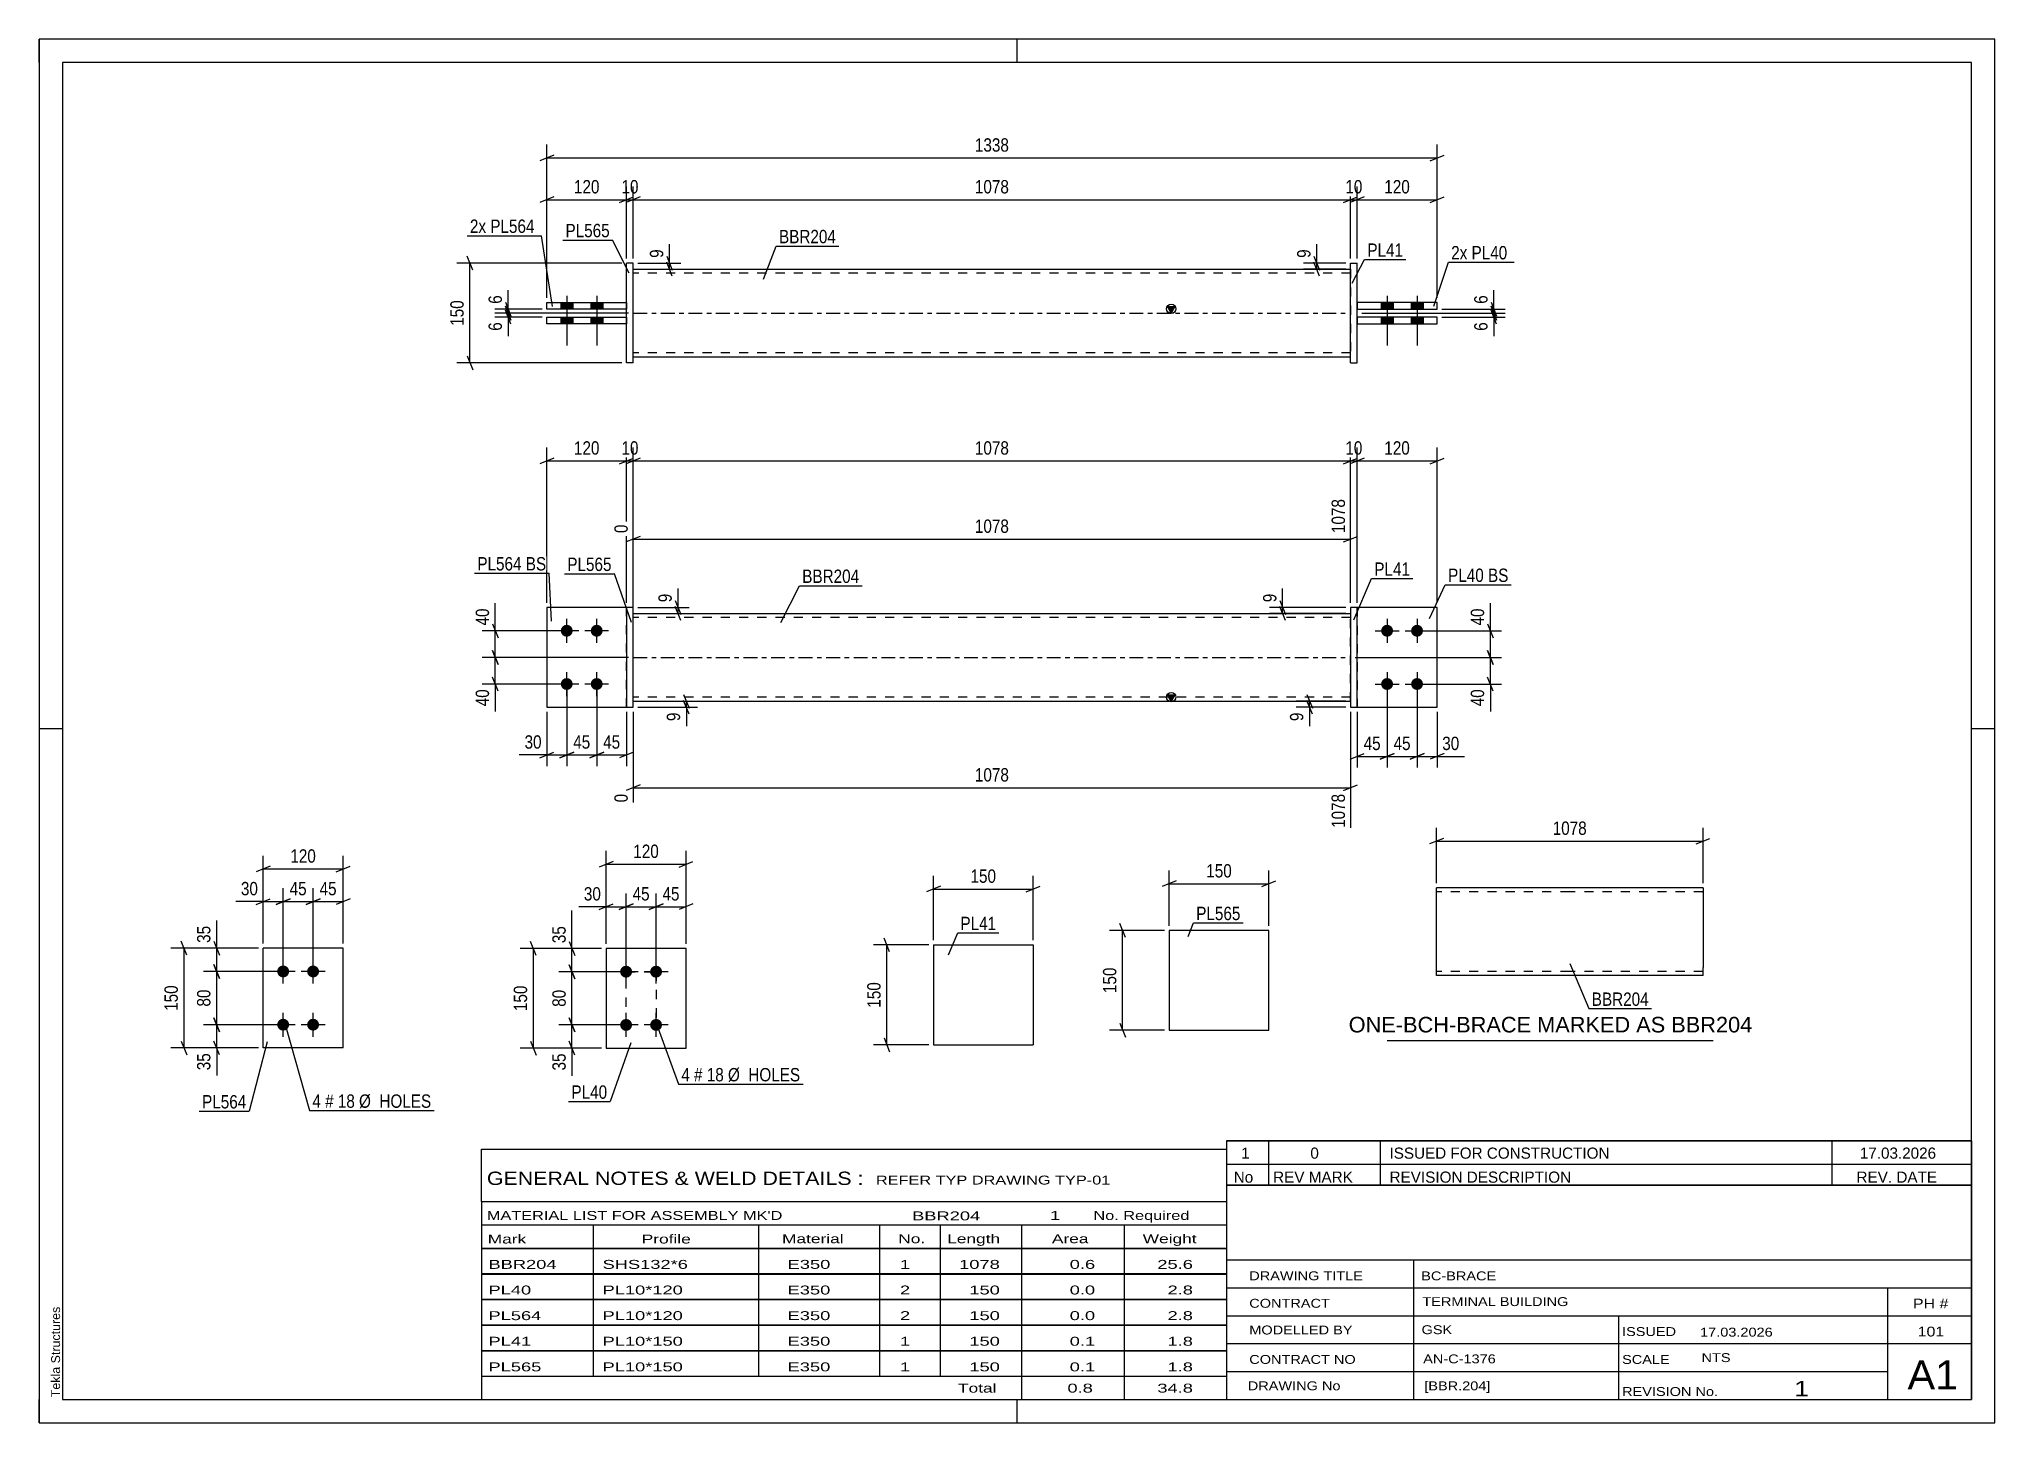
# Model space of a CAD drawing. Header units: millimetres. Extents: x 0 to 420, y 0 to 297.
import ezdxf

# ---------------------------------------------------------------- set-up
doc = ezdxf.new("R2010")
doc.units = ezdxf.units.MM
doc.linetypes.add('DXK_LINE_DOT2', pattern=[3.9198, 1.9599, -1.9599])
doc.linetypes.add('DXK_LINE_DOT3', pattern=[5.9187, 2.979, -0.9799, 0.9799, -0.9799])
doc.styles.add('Arial', font='ARIAL.TTF', dxfattribs={"height": 0.2})
doc.styles.add('Arial Narrow', font='ARIALN.TTF', dxfattribs={"height": 0.2})

# ---------------------------------------------------------------- blocks, each defined once
blk = doc.blocks.new('Unknown-585636573-1129')
at = {"color": 5, "linetype": 'Continuous'}
for p, q in [((420, 297), (0, 297)), ((0, 297), (0, 0)), ((0, 292), (0, 297)), ((210, 292), (210, 297)), ((420, 0), (420, 297)), ((415, 292), (5, 292)), ((5, 292), (5, 5)), ((415, 5), (415, 292)), ((5, 149), (0, 149)), ((420, 149), (415, 149)), ((0, 0), (0, 5)), ((5, 5), (415, 5)), ((210, 0), (210, 5)), ((0, 0), (420, 0))]:
    blk.add_line(p, q, dxfattribs=at)
at = {"color": 174, "linetype": 'Continuous', "style": 'Arial'}
blk.add_text('Tekla Structures', height=1.9102, rotation=90, dxfattribs=at).set_placement((4.5, 5.5))
blk = doc.blocks.new('Part-585636573-3553 - 3552')
at = {"color": 2, "linetype": 'Continuous'}
for p, q in [((65.27, 101.89), (48.13, 101.89)), ((48.13, 80.46), (48.13, 101.89)), ((65.27, 80.46), (65.27, 101.89)), ((65.27, 80.46), (48.13, 80.46))]:
    blk.add_line(p, q, dxfattribs=at)
blk = doc.blocks.new('Bolt-585636573-3554 - 3552')
at = {"linetype": 'Continuous'}
for points in [[(52.41, 95.6, -1), (52.41, 98.18, -1)], [(58.84, 95.6, -1), (58.84, 98.18, -1)], [(52.41, 84.18, -1), (52.41, 86.75, -1)], [(58.84, 84.18, -1), (58.84, 86.75, -1)]]:
    blk.add_hatch(color=1, dxfattribs=at).paths.add_polyline_path(points)
at = {"color": 1, "linetype": 'Continuous'}
for p, q in [((54.98, 96.89), (49.84, 96.89)), ((52.41, 94.32), (52.41, 99.46)), ((61.41, 96.89), (56.27, 96.89)), ((58.84, 94.32), (58.84, 99.46)), ((54.98, 85.46), (49.84, 85.46)), ((52.41, 82.89), (52.41, 88.03)), ((61.41, 85.46), (56.27, 85.46)), ((58.84, 82.89), (58.84, 88.03))]:
    blk.add_line(p, q, dxfattribs=at)
blk = doc.blocks.new('Part-585636573-1452 - 1436')
at = {"color": 2, "linetype": 'Continuous'}
for p, q in [((138.92, 101.84), (121.77, 101.84)), ((121.77, 101.84), (121.77, 80.41)), ((138.92, 80.41), (138.92, 101.84)), ((121.77, 80.41), (138.92, 80.41))]:
    blk.add_line(p, q, dxfattribs=at)
blk = doc.blocks.new('Bolt-585636573-1485 - 1436')
at = {"linetype": 'Continuous'}
for points in [[(126.06, 95.55, -1), (126.06, 98.13, -1)], [(132.49, 95.55, -1), (132.49, 98.13, -1)], [(126.06, 84.13, -1), (126.06, 86.7, -1)], [(132.49, 84.13, -1), (132.49, 86.7, -1)]]:
    blk.add_hatch(color=1, dxfattribs=at).paths.add_polyline_path(points)
at = {"color": 1, "linetype": 'Continuous'}
for p, q in [((128.63, 96.84), (123.49, 96.84)), ((126.06, 94.27), (126.06, 99.41)), ((135.06, 96.84), (129.92, 96.84)), ((132.49, 94.27), (132.49, 99.41)), ((128.63, 85.41), (123.49, 85.41)), ((126.06, 82.84), (126.06, 87.98)), ((135.06, 85.41), (129.92, 85.41)), ((132.49, 82.84), (132.49, 87.98))]:
    blk.add_line(p, q, dxfattribs=at)
blk = doc.blocks.new('Bolt-585636573-1836 - 1822')
at = {"linetype": 'Continuous'}
for points in [[(289.48, 171.3, -1), (289.48, 168.73, -1)], [(295.91, 171.3, -1), (295.91, 168.73, -1)], [(289.48, 159.87, -1), (289.48, 157.3, -1)], [(295.91, 159.87, -1), (295.91, 157.3, -1)]]:
    blk.add_hatch(color=1, dxfattribs=at).paths.add_polyline_path(points)
at = {"color": 1, "linetype": 'Continuous'}
for p, q in [((289.48, 172.58), (289.48, 167.44)), ((295.91, 172.58), (295.91, 167.44)), ((286.91, 170.01), (292.06, 170.01)), ((293.34, 170.01), (298.48, 170.01)), ((289.48, 161.16), (289.48, 156.01)), ((295.91, 161.16), (295.91, 156.01)), ((286.91, 158.58), (292.06, 158.58)), ((293.34, 158.58), (298.48, 158.58))]:
    blk.add_line(p, q, dxfattribs=at)
blk = doc.blocks.new('Part-585636573-1828 - 1822')
at = {"linetype": 'Continuous'}
blk.add_hatch(color=2, dxfattribs=at).paths.add_polyline_path([(243.12, 154.87), (242.32, 156.27), (243.92, 156.27)])
at = {"color": 2, "linetype": 'Continuous'}
for p, q in [((127.6, 173.73), (281.63, 173.73)), ((243.12, 154.87), (242.32, 156.27)), ((242.32, 156.27), (243.92, 156.27)), ((243.92, 156.27), (243.12, 154.87)), ((127.6, 154.87), (281.63, 154.87))]:
    blk.add_line(p, q, dxfattribs=at)
at = {"color": 7, "linetype": 'DXK_LINE_DOT2'}
for p, q in [((127.6, 154.87), (127.6, 173.73)), ((281.63, 172.87), (127.6, 172.87)), ((281.63, 154.87), (281.63, 173.73)), ((281.63, 155.73), (127.6, 155.73))]:
    blk.add_line(p, q, dxfattribs=at)
at = {"color": 7, "linetype": 'DXK_LINE_DOT3'}
blk.add_line((127.6, 164.3), (281.63, 164.3), dxfattribs=at)
at = {"color": 2, "linetype": 'Continuous'}
blk.add_circle((243.12, 155.77), 1, dxfattribs=at)
blk = doc.blocks.new('Part-585636573-1841 - 1822')
at = {"color": 2, "linetype": 'Continuous'}
for p, q in [((127.6, 175.01), (126.17, 175.01)), ((126.17, 175.01), (126.17, 153.58)), ((127.6, 153.58), (127.6, 175.01)), ((126.17, 153.58), (127.6, 153.58))]:
    blk.add_line(p, q, dxfattribs=at)
blk = doc.blocks.new('Part-585636573-1833 - 1822')
at = {"color": 2, "linetype": 'Continuous'}
for p, q in [((300.2, 175.01), (283.06, 175.01)), ((300.2, 153.58), (300.2, 175.01)), ((283.06, 153.58), (300.2, 153.58))]:
    blk.add_line(p, q, dxfattribs=at)
at = {"color": 7, "linetype": 'DXK_LINE_DOT2'}
blk.add_line((283.06, 175.01), (283.06, 153.58), dxfattribs=at)
blk = doc.blocks.new('Bolt-585636573-1835 - 1822')
at = {"linetype": 'Continuous'}
for points in [[(113.31, 168.73, -1), (113.31, 171.3, -1)], [(119.74, 168.73, -1), (119.74, 171.3, -1)], [(113.31, 157.3, -1), (113.31, 159.87, -1)], [(119.74, 157.3, -1), (119.74, 159.87, -1)]]:
    blk.add_hatch(color=1, dxfattribs=at).paths.add_polyline_path(points)
at = {"color": 1, "linetype": 'Continuous'}
for p, q in [((113.31, 167.44), (113.31, 172.58)), ((119.74, 167.44), (119.74, 172.58)), ((115.89, 170.01), (110.74, 170.01)), ((122.31, 170.01), (117.17, 170.01)), ((113.31, 156.01), (113.31, 161.16)), ((119.74, 156.01), (119.74, 161.16)), ((115.89, 158.58), (110.74, 158.58)), ((122.31, 158.58), (117.17, 158.58))]:
    blk.add_line(p, q, dxfattribs=at)
blk = doc.blocks.new('Part-585636573-1846 - 1822')
at = {"color": 7, "linetype": 'DXK_LINE_DOT2'}
for p, q in [((126.17, 175.01), (109.03, 175.01)), ((109.03, 175.01), (109.03, 153.58)), ((126.17, 153.58), (126.17, 175.01)), ((109.03, 153.58), (126.17, 153.58))]:
    blk.add_line(p, q, dxfattribs=at)
blk = doc.blocks.new('Part-585636573-1851 - 1822')
at = {"color": 2, "linetype": 'Continuous'}
for p, q in [((126.17, 175.01), (109.03, 175.01)), ((109.03, 175.01), (109.03, 153.58)), ((109.03, 153.58), (126.17, 153.58))]:
    blk.add_line(p, q, dxfattribs=at)
at = {"color": 7, "linetype": 'DXK_LINE_DOT2'}
blk.add_line((126.17, 153.58), (126.17, 175.01), dxfattribs=at)
blk = doc.blocks.new('Part-585636573-1856 - 1822')
at = {"color": 2, "linetype": 'Continuous'}
for p, q in [((283.06, 175.01), (281.63, 175.01)), ((281.63, 175.01), (281.63, 153.58)), ((283.06, 153.58), (283.06, 175.01)), ((281.63, 153.58), (283.06, 153.58))]:
    blk.add_line(p, q, dxfattribs=at)
blk = doc.blocks.new('Part-585636573-1862 - 1822')
at = {"color": 7, "linetype": 'DXK_LINE_DOT2'}
for p, q in [((300.2, 175.01), (283.06, 175.01)), ((283.06, 175.01), (283.06, 153.58)), ((300.2, 153.58), (300.2, 175.01)), ((283.06, 153.58), (300.2, 153.58))]:
    blk.add_line(p, q, dxfattribs=at)
blk = doc.blocks.new('Part-585636573-2172 - 2166')
at = {"color": 2, "linetype": 'Continuous'}
for p, q in [((109.03, 237.35), (126.17, 237.35)), ((109.03, 235.92), (109.03, 237.35)), ((126.17, 235.92), (109.03, 235.92)), ((126.17, 237.35), (126.17, 235.92))]:
    blk.add_line(p, q, dxfattribs=at)
blk = doc.blocks.new('Part-585636573-2197 - 2166')
at = {"color": 2, "linetype": 'Continuous'}
for p, q in [((300.2, 240.5), (283.06, 240.5)), ((283.06, 240.5), (283.06, 239.07)), ((300.2, 239.07), (300.2, 240.5)), ((283.06, 239.07), (300.2, 239.07))]:
    blk.add_line(p, q, dxfattribs=at)
blk = doc.blocks.new('Part-585636573-2177 - 2166')
at = {"color": 2, "linetype": 'Continuous'}
for p, q in [((281.63, 227.5), (281.63, 248.92)), ((281.63, 248.92), (283.06, 248.92)), ((283.06, 227.5), (283.06, 248.92)), ((281.63, 227.5), (283.06, 227.5))]:
    blk.add_line(p, q, dxfattribs=at)
blk = doc.blocks.new('Part-585636573-2187 - 2166')
at = {"linetype": 'Continuous'}
blk.add_hatch(color=2, dxfattribs=at).paths.add_polyline_path([(243.12, 238.21), (242.32, 239.61), (243.92, 239.61)])
at = {"color": 2, "linetype": 'Continuous'}
for p, q in [((127.6, 247.64), (281.63, 247.64)), ((243.12, 238.21), (242.32, 239.61)), ((242.32, 239.61), (243.92, 239.61)), ((243.92, 239.61), (243.12, 238.21)), ((127.6, 228.78), (281.63, 228.78))]:
    blk.add_line(p, q, dxfattribs=at)
at = {"color": 7, "linetype": 'DXK_LINE_DOT2'}
for p, q in [((127.6, 228.78), (127.6, 247.64)), ((281.63, 246.78), (127.6, 246.78)), ((281.63, 247.64), (281.63, 228.78)), ((281.63, 229.64), (127.6, 229.64))]:
    blk.add_line(p, q, dxfattribs=at)
at = {"color": 7, "linetype": 'DXK_LINE_DOT3'}
blk.add_line((127.6, 238.21), (281.63, 238.21), dxfattribs=at)
at = {"color": 2, "linetype": 'Continuous'}
blk.add_circle((243.12, 239.11), 1, dxfattribs=at)
blk = doc.blocks.new('Part-585636573-2192 - 2166')
at = {"color": 2, "linetype": 'Continuous'}
for p, q in [((300.2, 237.35), (283.06, 237.35)), ((283.06, 237.35), (283.06, 235.92)), ((283.06, 235.92), (300.2, 235.92)), ((300.2, 235.92), (300.2, 237.35))]:
    blk.add_line(p, q, dxfattribs=at)
blk = doc.blocks.new('Part-585636573-2202 - 2166')
at = {"color": 2, "linetype": 'Continuous'}
for p, q in [((109.03, 240.5), (126.17, 240.5)), ((109.03, 239.07), (109.03, 240.5)), ((126.17, 240.5), (126.17, 239.07)), ((126.17, 239.07), (109.03, 239.07))]:
    blk.add_line(p, q, dxfattribs=at)
blk = doc.blocks.new('Part-585636573-2207 - 2166')
at = {"color": 2, "linetype": 'Continuous'}
for p, q in [((127.6, 248.92), (126.17, 248.92)), ((126.17, 227.5), (126.17, 248.92)), ((127.6, 227.5), (127.6, 248.92)), ((127.6, 227.5), (126.17, 227.5))]:
    blk.add_line(p, q, dxfattribs=at)
blk = doc.blocks.new('Bolt-585636573-2208 - 2166')
at = {"linetype": 'Continuous'}
for points in [[(112.03, 239.07), (114.6, 239.07), (114.6, 240.5), (112.03, 240.5)], [(112.03, 239.07), (114.6, 239.07), (114.6, 240.5), (112.03, 240.5)], [(118.46, 239.07), (121.03, 239.07), (121.03, 240.5), (118.46, 240.5)], [(118.46, 239.07), (121.03, 239.07), (121.03, 240.5), (118.46, 240.5)], [(112.03, 235.92), (114.6, 235.92), (114.6, 237.35), (112.03, 237.35)], [(112.03, 235.92), (114.6, 235.92), (114.6, 237.35), (112.03, 237.35)], [(118.46, 235.92), (121.03, 235.92), (121.03, 237.35), (118.46, 237.35)], [(118.46, 235.92), (121.03, 235.92), (121.03, 237.35), (118.46, 237.35)]]:
    blk.add_hatch(color=1, dxfattribs=at).paths.add_polyline_path(points)
at = {"color": 1, "linetype": 'Continuous'}
for p, q in [((112.03, 240.5), (112.03, 239.07)), ((112.03, 240.5), (112.03, 239.07)), ((113.31, 241.92), (113.31, 231.21)), ((113.31, 241.92), (113.31, 231.21)), ((114.6, 240.5), (114.6, 239.07)), ((114.6, 240.5), (114.6, 239.07)), ((118.46, 240.5), (118.46, 239.07)), ((118.46, 240.5), (118.46, 239.07)), ((119.74, 241.92), (119.74, 231.21)), ((119.74, 241.92), (119.74, 231.21)), ((121.03, 240.5), (121.03, 239.07)), ((121.03, 240.5), (121.03, 239.07)), ((112.03, 237.35), (112.03, 235.92)), ((112.03, 237.35), (112.03, 235.92)), ((114.6, 237.35), (114.6, 235.92)), ((114.6, 237.35), (114.6, 235.92)), ((118.46, 237.35), (118.46, 235.92)), ((118.46, 237.35), (118.46, 235.92)), ((121.03, 237.35), (121.03, 235.92)), ((121.03, 237.35), (121.03, 235.92))]:
    blk.add_line(p, q, dxfattribs=at)
blk = doc.blocks.new('Bolt-585636573-2209 - 2166')
at = {"linetype": 'Continuous'}
for points in [[(290.77, 240.5), (288.2, 240.5), (288.2, 239.07), (290.77, 239.07)], [(290.77, 240.5), (288.2, 240.5), (288.2, 239.07), (290.77, 239.07)], [(297.2, 240.5), (294.63, 240.5), (294.63, 239.07), (297.2, 239.07)], [(297.2, 240.5), (294.63, 240.5), (294.63, 239.07), (297.2, 239.07)], [(290.77, 237.35), (288.2, 237.35), (288.2, 235.92), (290.77, 235.92)], [(290.77, 237.35), (288.2, 237.35), (288.2, 235.92), (290.77, 235.92)], [(297.2, 237.35), (294.63, 237.35), (294.63, 235.92), (297.2, 235.92)], [(297.2, 237.35), (294.63, 237.35), (294.63, 235.92), (297.2, 235.92)]]:
    blk.add_hatch(color=1, dxfattribs=at).paths.add_polyline_path(points)
at = {"color": 1, "linetype": 'Continuous'}
for p, q in [((288.2, 240.5), (288.2, 239.07)), ((288.2, 240.5), (288.2, 239.07)), ((289.48, 241.92), (289.48, 231.21)), ((289.48, 241.92), (289.48, 231.21)), ((290.77, 240.5), (290.77, 239.07)), ((290.77, 240.5), (290.77, 239.07)), ((294.63, 240.5), (294.63, 239.07)), ((294.63, 240.5), (294.63, 239.07)), ((295.91, 241.92), (295.91, 231.21)), ((295.91, 241.92), (295.91, 231.21)), ((297.2, 240.5), (297.2, 239.07)), ((297.2, 240.5), (297.2, 239.07)), ((288.2, 237.35), (288.2, 235.92)), ((288.2, 237.35), (288.2, 235.92)), ((290.77, 237.35), (290.77, 235.92)), ((290.77, 237.35), (290.77, 235.92)), ((294.63, 237.35), (294.63, 235.92)), ((294.63, 237.35), (294.63, 235.92)), ((297.2, 237.35), (297.2, 235.92)), ((297.2, 237.35), (297.2, 235.92))]:
    blk.add_line(p, q, dxfattribs=at)
blk = doc.blocks.new('Part-585636573-3562 - 3561')
at = {"color": 2, "linetype": 'Continuous'}
for p, q in [((242.68, 105.71), (242.68, 84.28)), ((264.11, 105.71), (242.68, 105.71)), ((264.11, 84.28), (264.11, 105.71)), ((242.68, 84.28), (264.11, 84.28))]:
    blk.add_line(p, q, dxfattribs=at)
blk = doc.blocks.new('Part-585636573-1411 - 1395')
at = {"color": 2, "linetype": 'Continuous'}
for p, q in [((192.05, 102.57), (192.05, 81.14)), ((192.05, 102.57), (213.48, 102.57)), ((213.48, 102.57), (213.48, 81.14)), ((192.05, 81.14), (213.48, 81.14))]:
    blk.add_line(p, q, dxfattribs=at)
blk = doc.blocks.new('Part-585636573-1373 - 1357')
at = {"color": 2, "linetype": 'Continuous'}
for p, q in [((328.65, 114.86), (300.08, 114.86)), ((300.08, 96.14), (300.08, 114.86)), ((357.32, 114.86), (328.75, 114.86)), ((357.32, 114.86), (357.32, 97.72)), ((357.32, 96.01), (357.32, 97.72)), ((300.08, 96.01), (300.08, 96.14)), ((328.65, 96.01), (300.08, 96.01)), ((357.32, 96.01), (328.75, 96.01))]:
    blk.add_line(p, q, dxfattribs=at)
at = {"color": 7, "linetype": 'DXK_LINE_DOT2'}
for p, q in [((328.65, 114.01), (300.08, 114.01)), ((357.32, 114.01), (328.75, 114.01)), ((357.32, 114.01), (357.32, 113.94)), ((357.32, 113.94), (357.32, 114.01)), ((357.32, 113.81), (357.32, 113.94)), ((357.32, 113.94), (357.32, 113.81)), ((300.08, 96.86), (300.08, 96.93)), ((328.65, 96.86), (300.08, 96.86)), ((357.32, 96.86), (328.75, 96.86)), ((357.32, 96.93), (357.32, 97.39)), ((357.32, 96.86), (357.32, 96.93))]:
    blk.add_line(p, q, dxfattribs=at)
blk = doc.blocks.new('Rectangle-585636573-1600 - 1436')
at = {"color": 1, "linetype": 'DXK_LINE_DOT2'}
blk.add_lwpolyline([(126.06, 96.84), (132.49, 96.84), (132.49, 85.41), (126.06, 85.41), (126.06, 96.84)], close=True, dxfattribs=at)
blk = doc.blocks.new('StraightDimension-585636573-3568 - 3552')
at = {"color": 7, "linetype": 'Continuous'}
for p, q in [((51.41, 85.46), (35.28, 85.46)), ((37.53, 86.96), (38.73, 83.96)), ((38.13, 80.46), (38.13, 85.46)), ((47.13, 80.46), (35.28, 80.46)), ((38.73, 78.96), (37.53, 81.96))]:
    blk.add_line(p, q, dxfattribs=at)
at = {"color": 0}
blk.add_wipeout([(37.38, 79.94), (33.18, 79.94), (33.18, 75.08), (37.38, 75.08)], dxfattribs=at)
at = {"color": 7, "linetype": 'Continuous'}
blk.add_line((38.13, 80.46), (38.13, 74.56), dxfattribs=at)
blk.add_line((38.13, 80.46), (38.13, 74.56), dxfattribs=at)
at = {"color": 3, "style": 'Arial Narrow'}
blk.add_text('35', height=2.863, rotation=90.0002, dxfattribs=at).set_placement((36.78, 75.68))
blk = doc.blocks.new('StraightDimension-585636573-3578 - 3552')
at = {"color": 7, "linetype": 'Continuous'}
for p, q in [((47.13, 101.89), (28.28, 101.89)), ((31.73, 100.39), (30.53, 103.39)), ((31.13, 80.46), (31.13, 101.89)), ((47.13, 80.46), (28.28, 80.46)), ((30.53, 81.96), (31.73, 78.96))]:
    blk.add_line(p, q, dxfattribs=at)
at = {"color": 0}
blk.add_wipeout([(30.38, 94.52), (26.18, 94.52), (26.18, 87.83), (30.38, 87.83)], dxfattribs=at)
at = {"color": 3, "style": 'Arial Narrow'}
blk.add_text('150', height=2.863, rotation=90.0002, dxfattribs=at).set_placement((29.78, 88.43))
blk = doc.blocks.new('StraightDimension-585636573-3566 - 3552')
at = {"color": 7, "linetype": 'Continuous'}
for p, q in [((47.13, 101.89), (35.28, 101.89)), ((37.53, 103.39), (38.73, 100.39)), ((38.13, 96.89), (38.13, 101.89)), ((51.41, 96.89), (35.28, 96.89)), ((38.73, 95.39), (37.53, 98.39))]:
    blk.add_line(p, q, dxfattribs=at)
at = {"color": 0}
blk.add_wipeout([(37.38, 107.27), (33.18, 107.27), (33.18, 102.42), (37.38, 102.42)], dxfattribs=at)
at = {"color": 7, "linetype": 'Continuous'}
blk.add_line((38.13, 101.89), (38.13, 107.8), dxfattribs=at)
blk.add_line((38.13, 101.89), (38.13, 107.8), dxfattribs=at)
at = {"color": 3, "style": 'Arial Narrow'}
blk.add_text('35', height=2.863, rotation=90.0002, dxfattribs=at).set_placement((36.78, 103.02))
blk = doc.blocks.new('StraightDimension-585636573-3567 - 3552')
at = {"color": 7, "linetype": 'Continuous'}
for p, q in [((51.41, 96.89), (35.28, 96.89)), ((37.53, 98.39), (38.73, 95.39)), ((38.13, 85.46), (38.13, 96.89)), ((51.41, 85.46), (35.28, 85.46)), ((38.73, 83.96), (37.53, 86.96))]:
    blk.add_line(p, q, dxfattribs=at)
at = {"color": 0}
blk.add_wipeout([(37.38, 93.6), (33.18, 93.6), (33.18, 88.75), (37.38, 88.75)], dxfattribs=at)
at = {"color": 3, "style": 'Arial Narrow'}
blk.add_text('80', height=2.863, rotation=90.0002, dxfattribs=at).set_placement((36.78, 89.35))
blk = doc.blocks.new('StraightDimension-585636573-3582 - 3552')
at = {"color": 7, "linetype": 'Continuous'}
for p, q in [((58.84, 97.89), (58.84, 114.74)), ((65.27, 102.89), (65.27, 114.74)), ((57.34, 111.29), (60.34, 112.49)), ((58.84, 111.89), (65.27, 111.89)), ((66.77, 112.49), (63.77, 111.29))]:
    blk.add_line(p, q, dxfattribs=at)
at = {"color": 0}
blk.add_wipeout([(64.48, 112.64), (64.48, 116.84), (59.63, 116.84), (59.63, 112.64)], dxfattribs=at)
at = {"color": 3, "style": 'Arial Narrow'}
blk.add_text('45', height=2.863, dxfattribs=at).set_placement((60.23, 113.24))
blk = doc.blocks.new('StraightDimension-585636573-3583 - 3552')
at = {"color": 7, "linetype": 'Continuous'}
for p, q in [((52.41, 97.89), (52.41, 114.74)), ((58.84, 97.89), (58.84, 114.74)), ((50.91, 111.29), (53.91, 112.49)), ((52.41, 111.89), (58.84, 111.89)), ((60.34, 112.49), (57.34, 111.29))]:
    blk.add_line(p, q, dxfattribs=at)
at = {"color": 0}
blk.add_wipeout([(58.05, 112.64), (58.05, 116.84), (53.2, 116.84), (53.2, 112.64)], dxfattribs=at)
at = {"color": 3, "style": 'Arial Narrow'}
blk.add_text('45', height=2.863, dxfattribs=at).set_placement((53.8, 113.24))
blk = doc.blocks.new('StraightDimension-585636573-3584 - 3552')
at = {"color": 7, "linetype": 'Continuous'}
for p, q in [((48.13, 102.89), (48.13, 114.74)), ((52.41, 97.89), (52.41, 114.74)), ((46.63, 111.29), (49.63, 112.49)), ((48.13, 111.89), (52.41, 111.89)), ((53.91, 112.49), (50.91, 111.29))]:
    blk.add_line(p, q, dxfattribs=at)
at = {"color": 0}
blk.add_wipeout([(47.6, 112.64), (47.6, 116.84), (42.74, 116.84), (42.74, 112.64)], dxfattribs=at)
at = {"color": 7, "linetype": 'Continuous'}
blk.add_line((48.13, 111.89), (42.22, 111.89), dxfattribs=at)
blk.add_line((48.13, 111.89), (42.22, 111.89), dxfattribs=at)
at = {"color": 3, "style": 'Arial Narrow'}
blk.add_text('30', height=2.863, dxfattribs=at).set_placement((43.34, 113.24))
blk = doc.blocks.new('StraightDimension-585636573-3594 - 3552')
at = {"color": 7, "linetype": 'Continuous'}
for p, q in [((49.63, 119.49), (46.63, 118.29)), ((48.13, 102.89), (48.13, 121.74)), ((48.13, 118.89), (65.27, 118.89)), ((63.77, 118.29), (66.77, 119.49)), ((65.27, 102.89), (65.27, 121.74))]:
    blk.add_line(p, q, dxfattribs=at)
at = {"color": 0}
blk.add_wipeout([(60.04, 119.64), (60.04, 123.84), (53.35, 123.84), (53.35, 119.64)], dxfattribs=at)
at = {"color": 3, "style": 'Arial Narrow'}
blk.add_text('120', height=2.863, dxfattribs=at).set_placement((53.95, 120.24))
blk = doc.blocks.new('StraightDimension-585636573-1581 - 1436')
at = {"color": 7, "linetype": 'Continuous'}
for p, q in [((121.77, 102.84), (121.77, 122.75)), ((138.92, 102.84), (138.92, 122.75)), ((123.27, 120.5), (120.27, 119.3)), ((121.77, 119.9), (138.92, 119.9)), ((137.42, 119.3), (140.42, 120.5))]:
    blk.add_line(p, q, dxfattribs=at)
at = {"color": 0}
blk.add_wipeout([(133.69, 120.65), (133.69, 124.85), (127, 124.85), (127, 120.65)], dxfattribs=at)
at = {"color": 3, "style": 'Arial Narrow'}
blk.add_text('120', height=2.863, dxfattribs=at).set_placement((127.6, 121.25))
blk = doc.blocks.new('StraightDimension-585636573-1500 - 1436')
at = {"color": 7, "linetype": 'Continuous'}
for p, q in [((125.06, 96.84), (111.58, 96.84)), ((113.83, 98.34), (115.03, 95.34)), ((114.43, 85.41), (114.43, 96.84)), ((125.06, 85.41), (111.58, 85.41)), ((115.03, 83.91), (113.83, 86.91))]:
    blk.add_line(p, q, dxfattribs=at)
at = {"color": 0}
blk.add_wipeout([(113.68, 93.55), (109.48, 93.55), (109.48, 88.7), (113.68, 88.7)], dxfattribs=at)
at = {"color": 3, "style": 'Arial Narrow'}
blk.add_text('80', height=2.863, rotation=90.0002, dxfattribs=at).set_placement((113.08, 89.3))
blk = doc.blocks.new('StraightDimension-585636573-1487 - 1436')
at = {"color": 7, "linetype": 'Continuous'}
for p, q in [((125.06, 85.41), (111.58, 85.41)), ((113.83, 86.91), (115.03, 83.91)), ((114.43, 80.41), (114.43, 85.41)), ((120.77, 80.41), (111.58, 80.41)), ((115.03, 78.91), (113.83, 81.91))]:
    blk.add_line(p, q, dxfattribs=at)
at = {"color": 0}
blk.add_wipeout([(113.68, 79.89), (109.48, 79.89), (109.48, 75.03), (113.68, 75.03)], dxfattribs=at)
at = {"color": 7, "linetype": 'Continuous'}
blk.add_line((114.43, 80.41), (114.43, 74.51), dxfattribs=at)
blk.add_line((114.43, 80.41), (114.43, 74.51), dxfattribs=at)
at = {"color": 3, "style": 'Arial Narrow'}
blk.add_text('35', height=2.863, rotation=90.0002, dxfattribs=at).set_placement((113.08, 75.63))
blk = doc.blocks.new('StraightDimension-585636573-1510 - 1436')
at = {"color": 7, "linetype": 'Continuous'}
for p, q in [((120.77, 101.84), (111.58, 101.84)), ((113.83, 103.34), (115.03, 100.34)), ((114.43, 96.84), (114.43, 101.84)), ((125.06, 96.84), (111.58, 96.84)), ((115.03, 95.34), (113.83, 98.34))]:
    blk.add_line(p, q, dxfattribs=at)
at = {"color": 0}
blk.add_wipeout([(113.68, 107.22), (109.48, 107.22), (109.48, 102.36), (113.68, 102.36)], dxfattribs=at)
at = {"color": 7, "linetype": 'Continuous'}
for q in [(114.43, 109.97), (114.43, 107.75)]:
    blk.add_line((114.43, 101.84), q, dxfattribs=at)
at = {"color": 3, "style": 'Arial Narrow'}
blk.add_text('35', height=2.863, rotation=90.0002, dxfattribs=at).set_placement((113.08, 102.96))
blk = doc.blocks.new('StraightDimension-585636573-1541 - 1436')
at = {"color": 7, "linetype": 'Continuous'}
for p, q in [((132.49, 97.84), (132.49, 113.62)), ((138.92, 102.84), (138.92, 113.62)), ((130.99, 110.17), (133.99, 111.37)), ((132.49, 110.77), (138.92, 110.77)), ((140.42, 111.37), (137.42, 110.17))]:
    blk.add_line(p, q, dxfattribs=at)
at = {"color": 0}
blk.add_wipeout([(138.13, 111.52), (138.13, 115.72), (133.27, 115.72), (133.27, 111.52)], dxfattribs=at)
at = {"color": 3, "style": 'Arial Narrow'}
blk.add_text('45', height=2.863, dxfattribs=at).set_placement((133.87, 112.12))
blk = doc.blocks.new('StraightDimension-585636573-1524 - 1436')
at = {"color": 7, "linetype": 'Continuous'}
for p, q in [((120.77, 101.84), (103.29, 101.84)), ((106.74, 100.34), (105.54, 103.34)), ((106.14, 80.41), (106.14, 101.84)), ((120.77, 80.41), (103.29, 80.41)), ((105.54, 81.91), (106.74, 78.91))]:
    blk.add_line(p, q, dxfattribs=at)
at = {"color": 0}
blk.add_wipeout([(105.39, 94.47), (101.19, 94.47), (101.19, 87.78), (105.39, 87.78)], dxfattribs=at)
at = {"color": 3, "style": 'Arial Narrow'}
blk.add_text('150', height=2.863, rotation=90.0002, dxfattribs=at).set_placement((104.79, 88.38))
blk = doc.blocks.new('StraightDimension-585636573-1557 - 1436')
at = {"color": 7, "linetype": 'Continuous'}
for p, q in [((126.06, 97.84), (126.06, 113.62)), ((132.49, 97.84), (132.49, 113.62)), ((124.56, 110.17), (127.56, 111.37)), ((126.06, 110.77), (132.49, 110.77)), ((133.99, 111.37), (130.99, 110.17))]:
    blk.add_line(p, q, dxfattribs=at)
at = {"color": 0}
blk.add_wipeout([(131.7, 111.52), (131.7, 115.72), (126.85, 115.72), (126.85, 111.52)], dxfattribs=at)
at = {"color": 3, "style": 'Arial Narrow'}
blk.add_text('45', height=2.863, dxfattribs=at).set_placement((127.45, 112.12))
blk = doc.blocks.new('StraightDimension-585636573-1567 - 1436')
at = {"color": 7, "linetype": 'Continuous'}
for p, q in [((121.77, 102.84), (121.77, 113.62)), ((126.06, 97.84), (126.06, 113.62)), ((120.27, 110.17), (123.27, 111.37)), ((121.77, 110.77), (126.06, 110.77)), ((127.56, 111.37), (124.56, 110.17))]:
    blk.add_line(p, q, dxfattribs=at)
at = {"color": 0}
blk.add_wipeout([(121.25, 111.52), (121.25, 115.72), (116.39, 115.72), (116.39, 111.52)], dxfattribs=at)
at = {"color": 7, "linetype": 'Continuous'}
blk.add_line((121.77, 110.77), (115.87, 110.77), dxfattribs=at)
blk.add_line((121.77, 110.77), (115.87, 110.77), dxfattribs=at)
at = {"color": 3, "style": 'Arial Narrow'}
blk.add_text('30', height=2.863, dxfattribs=at).set_placement((116.99, 112.12))
blk = doc.blocks.new('StraightDimension-585636573-1898 - 1822')
at = {"color": 7, "linetype": 'Continuous'}
for p, q in [((113.31, 157.58), (113.31, 140.96)), ((119.74, 157.58), (119.74, 140.96)), ((111.81, 142.76), (114.81, 143.96)), ((113.31, 143.36), (119.74, 143.36)), ((121.24, 143.96), (118.24, 142.76))]:
    blk.add_line(p, q, dxfattribs=at)
at = {"color": 0}
blk.add_wipeout([(118.96, 144.11), (118.96, 148.31), (114.1, 148.31), (114.1, 144.11)], dxfattribs=at)
at = {"color": 3, "style": 'Arial Narrow'}
blk.add_text('45', height=2.863, dxfattribs=at).set_placement((114.7, 144.71))
blk = doc.blocks.new('StraightDimension-585636573-2057 - 1822')
at = {"color": 7, "linetype": 'Continuous'}
for p, q in [((266.45, 176.51), (267.65, 173.51)), ((280.63, 175.01), (264.2, 175.01)), ((280.63, 173.73), (264.2, 173.73)), ((267.65, 172.23), (266.45, 175.23)), ((267.05, 173.73), (267.05, 175.01))]:
    blk.add_line(p, q, dxfattribs=at)
at = {"color": 0}
blk.add_wipeout([(266.3, 178.57), (262.1, 178.57), (262.1, 175.54), (266.3, 175.54)], dxfattribs=at)
at = {"color": 7, "linetype": 'Continuous'}
blk.add_line((267.05, 175.01), (267.05, 179.09), dxfattribs=at)
blk.add_line((267.05, 175.01), (267.05, 179.09), dxfattribs=at)
at = {"color": 3, "style": 'Arial Narrow'}
blk.add_text('9', height=2.86, rotation=90.0002, dxfattribs=at).set_placement((265.7, 176.14))
blk = doc.blocks.new('StraightDimension-585636573-2028 - 1822')
at = {"color": 7, "linetype": 'Continuous'}
for p, q in [((282.63, 164.3), (314.06, 164.3)), ((311.06, 165.8), (312.26, 162.8)), ((311.66, 158.58), (311.66, 164.3)), ((312.26, 157.08), (311.06, 160.08)), ((296.91, 158.58), (314.06, 158.58))]:
    blk.add_line(p, q, dxfattribs=at)
at = {"color": 0}
blk.add_wipeout([(310.91, 158.06), (306.71, 158.06), (306.71, 153.2), (310.91, 153.2)], dxfattribs=at)
at = {"color": 7, "linetype": 'Continuous'}
blk.add_line((311.66, 158.58), (311.66, 152.68), dxfattribs=at)
blk.add_line((311.66, 158.58), (311.66, 152.68), dxfattribs=at)
at = {"color": 3, "style": 'Arial Narrow'}
blk.add_text('40', height=2.863, rotation=90.0002, dxfattribs=at).set_placement((310.31, 153.8))
blk = doc.blocks.new('StraightDimension-585636573-1905 - 1822')
at = {"color": 7, "linetype": 'Continuous'}
for p, q in [((113.31, 157.58), (113.31, 140.96)), ((109.03, 152.58), (109.03, 140.96)), ((107.53, 142.76), (110.53, 143.96)), ((109.03, 143.36), (113.31, 143.36)), ((114.81, 143.96), (111.81, 142.76))]:
    blk.add_line(p, q, dxfattribs=at)
at = {"color": 0}
blk.add_wipeout([(108.5, 144.11), (108.5, 148.31), (103.65, 148.31), (103.65, 144.11)], dxfattribs=at)
at = {"color": 7, "linetype": 'Continuous'}
blk.add_line((109.03, 143.36), (103.12, 143.36), dxfattribs=at)
blk.add_line((109.03, 143.36), (103.12, 143.36), dxfattribs=at)
at = {"color": 3, "style": 'Arial Narrow'}
blk.add_text('30', height=2.863, dxfattribs=at).set_placement((104.25, 144.71))
blk = doc.blocks.new('StraightDimension-585636573-1974 - 1822')
at = {"color": 7, "linetype": 'Continuous'}
for p, q in [((272.23, 156.37), (273.43, 153.37)), ((280.63, 154.87), (269.98, 154.87)), ((280.63, 153.58), (269.98, 153.58)), ((273.43, 152.08), (272.23, 155.08)), ((272.83, 153.58), (272.83, 154.87))]:
    blk.add_line(p, q, dxfattribs=at)
at = {"color": 0}
blk.add_wipeout([(272.08, 153.06), (267.88, 153.06), (267.88, 150.03), (272.08, 150.03)], dxfattribs=at)
at = {"color": 7, "linetype": 'Continuous'}
blk.add_line((272.83, 153.58), (272.83, 149.51), dxfattribs=at)
blk.add_line((272.83, 153.58), (272.83, 149.51), dxfattribs=at)
at = {"color": 3, "style": 'Arial Narrow'}
blk.add_text('9', height=2.86, rotation=90.0002, dxfattribs=at).set_placement((271.48, 150.63))
blk = doc.blocks.new('StraightDimension-585636573-2006 - 1822')
at = {"color": 7, "linetype": 'Continuous'}
for p, q in [((289.48, 157.58), (289.48, 140.66)), ((283.06, 152.58), (283.06, 140.66)), ((281.56, 142.46), (284.56, 143.66)), ((283.06, 143.06), (289.48, 143.06)), ((290.98, 143.66), (287.98, 142.46))]:
    blk.add_line(p, q, dxfattribs=at)
at = {"color": 0}
blk.add_wipeout([(288.7, 143.81), (288.7, 148.01), (283.84, 148.01), (283.84, 143.81)], dxfattribs=at)
at = {"color": 3, "style": 'Arial Narrow'}
blk.add_text('45', height=2.863, dxfattribs=at).set_placement((284.44, 144.41))
blk = doc.blocks.new('StraightDimension-585636573-1960 - 1822')
at = {"color": 7, "linetype": 'Continuous'}
for p, q in [((112.31, 170.01), (95.12, 170.01)), ((97.37, 171.51), (98.57, 168.51)), ((97.97, 164.3), (97.97, 170.01)), ((126.6, 164.3), (95.12, 164.3)), ((98.57, 162.8), (97.37, 165.8))]:
    blk.add_line(p, q, dxfattribs=at)
at = {"color": 0}
blk.add_wipeout([(97.22, 175.39), (93.02, 175.39), (93.02, 170.54), (97.22, 170.54)], dxfattribs=at)
at = {"color": 7, "linetype": 'Continuous'}
blk.add_line((97.97, 170.01), (97.97, 175.92), dxfattribs=at)
blk.add_line((97.97, 170.01), (97.97, 175.92), dxfattribs=at)
at = {"color": 3, "style": 'Arial Narrow'}
blk.add_text('40', height=2.863, rotation=90.0002, dxfattribs=at).set_placement((96.62, 171.14))
blk = doc.blocks.new('StraightDimension-585636573-1885 - 1822')
at = {"color": 7, "linetype": 'Continuous'}
for p, q in [((119.74, 157.58), (119.74, 140.96)), ((126.17, 152.58), (126.17, 140.96)), ((118.24, 142.76), (121.24, 143.96)), ((119.74, 143.36), (126.17, 143.36)), ((127.67, 143.96), (124.67, 142.76))]:
    blk.add_line(p, q, dxfattribs=at)
at = {"color": 0}
blk.add_wipeout([(125.38, 144.11), (125.38, 148.31), (120.53, 148.31), (120.53, 144.11)], dxfattribs=at)
at = {"color": 3, "style": 'Arial Narrow'}
blk.add_text('45', height=2.863, dxfattribs=at).set_placement((121.13, 144.71))
blk = doc.blocks.new('StraightDimension-585636573-1927 - 1822')
at = {"color": 7, "linetype": 'Continuous'}
for p, q in [((138.4, 156.37), (139.6, 153.37)), ((128.6, 154.87), (141.4, 154.87)), ((128.6, 153.58), (141.4, 153.58)), ((139.6, 152.08), (138.4, 155.08)), ((139, 153.58), (139, 154.87))]:
    blk.add_line(p, q, dxfattribs=at)
at = {"color": 0}
blk.add_wipeout([(138.25, 153.06), (134.05, 153.06), (134.05, 150.03), (138.25, 150.03)], dxfattribs=at)
at = {"color": 7, "linetype": 'Continuous'}
blk.add_line((139, 153.58), (139, 149.51), dxfattribs=at)
blk.add_line((139, 153.58), (139, 149.51), dxfattribs=at)
at = {"color": 3, "style": 'Arial Narrow'}
blk.add_text('9', height=2.86, rotation=90.0002, dxfattribs=at).set_placement((137.65, 150.63))
blk = doc.blocks.new('StraightDimension-585636573-1936 - 1822')
at = {"color": 7, "linetype": 'Continuous'}
for p, q in [((136.6, 176.51), (137.8, 173.51)), ((128.6, 175.01), (139.6, 175.01)), ((128.6, 173.73), (139.6, 173.73)), ((137.8, 172.23), (136.6, 175.23)), ((137.2, 173.73), (137.2, 175.01))]:
    blk.add_line(p, q, dxfattribs=at)
at = {"color": 0}
blk.add_wipeout([(136.45, 178.57), (132.25, 178.57), (132.25, 175.54), (136.45, 175.54)], dxfattribs=at)
at = {"color": 7, "linetype": 'Continuous'}
blk.add_line((137.2, 175.01), (137.2, 179.09), dxfattribs=at)
blk.add_line((137.2, 175.01), (137.2, 179.09), dxfattribs=at)
at = {"color": 3, "style": 'Arial Narrow'}
blk.add_text('9', height=2.86, rotation=90.0002, dxfattribs=at).set_placement((135.85, 176.14))
blk = doc.blocks.new('StraightDimension-585636573-1945 - 1822')
at = {"color": 7, "linetype": 'Continuous'}
for p, q in [((126.6, 164.3), (95.12, 164.3)), ((97.37, 165.8), (98.57, 162.8)), ((97.97, 158.58), (97.97, 164.3)), ((98.57, 157.08), (97.37, 160.08)), ((112.31, 158.58), (95.12, 158.58))]:
    blk.add_line(p, q, dxfattribs=at)
at = {"color": 0}
blk.add_wipeout([(97.22, 158.06), (93.02, 158.06), (93.02, 153.2), (97.22, 153.2)], dxfattribs=at)
at = {"color": 7, "linetype": 'Continuous'}
blk.add_line((97.97, 158.58), (97.97, 152.68), dxfattribs=at)
blk.add_line((97.97, 158.58), (97.97, 152.68), dxfattribs=at)
at = {"color": 3, "style": 'Arial Narrow'}
blk.add_text('40', height=2.863, rotation=90.0002, dxfattribs=at).set_placement((96.62, 153.8))
blk = doc.blocks.new('StraightDimension-585636573-1983 - 1822')
at = {"color": 7, "linetype": 'Continuous'}
for p, q in [((295.91, 157.58), (295.91, 140.66)), ((300.2, 152.58), (300.2, 140.66)), ((294.41, 142.46), (297.41, 143.66)), ((295.91, 143.06), (300.2, 143.06)), ((301.7, 143.66), (298.7, 142.46))]:
    blk.add_line(p, q, dxfattribs=at)
at = {"color": 0}
blk.add_wipeout([(305.58, 143.81), (305.58, 148.01), (300.72, 148.01), (300.72, 143.81)], dxfattribs=at)
at = {"color": 7, "linetype": 'Continuous'}
blk.add_line((300.2, 143.06), (306.1, 143.06), dxfattribs=at)
blk.add_line((300.2, 143.06), (306.1, 143.06), dxfattribs=at)
at = {"color": 3, "style": 'Arial Narrow'}
blk.add_text('30', height=2.863, dxfattribs=at).set_placement((301.32, 144.41))
blk = doc.blocks.new('StraightDimension-585636573-1996 - 1822')
at = {"color": 7, "linetype": 'Continuous'}
for p, q in [((289.48, 157.58), (289.48, 140.66)), ((295.91, 157.58), (295.91, 140.66)), ((287.98, 142.46), (290.98, 143.66)), ((289.48, 143.06), (295.91, 143.06)), ((297.41, 143.66), (294.41, 142.46))]:
    blk.add_line(p, q, dxfattribs=at)
at = {"color": 0}
blk.add_wipeout([(295.13, 143.81), (295.13, 148.01), (290.27, 148.01), (290.27, 143.81)], dxfattribs=at)
at = {"color": 3, "style": 'Arial Narrow'}
blk.add_text('45', height=2.863, dxfattribs=at).set_placement((290.87, 144.41))
blk = doc.blocks.new('StraightDimension-585636573-2041 - 1822')
at = {"color": 7, "linetype": 'Continuous'}
for p, q in [((296.91, 170.01), (314.06, 170.01)), ((311.06, 171.51), (312.26, 168.51)), ((311.66, 164.3), (311.66, 170.01)), ((282.63, 164.3), (314.06, 164.3)), ((312.26, 162.8), (311.06, 165.8))]:
    blk.add_line(p, q, dxfattribs=at)
at = {"color": 0}
blk.add_wipeout([(310.91, 175.39), (306.71, 175.39), (306.71, 170.54), (310.91, 170.54)], dxfattribs=at)
at = {"color": 7, "linetype": 'Continuous'}
blk.add_line((311.66, 170.01), (311.66, 175.92), dxfattribs=at)
blk.add_line((311.66, 170.01), (311.66, 175.92), dxfattribs=at)
at = {"color": 3, "style": 'Arial Narrow'}
blk.add_text('40', height=2.863, rotation=90.0002, dxfattribs=at).set_placement((310.31, 171.14))
blk = doc.blocks.new('StraightDimension-585636573-2064 - 1822')
at = {"color": 7, "linetype": 'Continuous'}
for p, q in [((110.53, 207.07), (107.53, 205.87)), ((109.03, 176.01), (109.03, 209.32)), ((109.03, 206.47), (126.17, 206.47)), ((124.67, 205.87), (127.67, 207.07)), ((126.17, 176.01), (126.17, 209.32))]:
    blk.add_line(p, q, dxfattribs=at)
at = {"color": 0}
blk.add_wipeout([(120.94, 207.22), (120.94, 211.42), (114.26, 211.42), (114.26, 207.22)], dxfattribs=at)
at = {"color": 3, "style": 'Arial Narrow'}
blk.add_text('120', height=2.863, dxfattribs=at).set_placement((114.86, 207.82))
blk = doc.blocks.new('StraightDimension-585636573-2541 - 1822')
at = {"color": 7, "linetype": 'Continuous'}
for p, q in [((127.6, 152.58), (127.6, 133.18)), ((281.63, 152.58), (281.63, 127.7)), ((129.1, 136.91), (126.1, 135.71)), ((127.6, 136.31), (281.63, 136.31)), ((280.13, 135.71), (283.13, 136.91))]:
    blk.add_line(p, q, dxfattribs=at)
at = {"color": 0}
blk.add_wipeout([(208.87, 137.06), (208.87, 141.26), (200.36, 141.26), (200.36, 137.06)], dxfattribs=at)
at = {"color": 0, "linetype": 'Continuous'}
for points in [[(127, 135.61), (122.8, 135.61), (122.8, 132.58), (127, 132.58)], [(281.03, 135.61), (276.83, 135.61), (276.83, 127.1), (281.03, 127.1)]]:
    blk.add_wipeout(points, dxfattribs=at)
at = {"color": 3, "style": 'Arial Narrow'}
blk.add_text('1078', height=2.863, dxfattribs=at).set_placement((200.96, 137.66))
at = {"color": 3, "linetype": 'Continuous', "style": 'Arial Narrow'}
for s, height, p in [('0', 2.86, (126.4, 133.18)), ('1078', 2.863, (280.43, 127.7))]:
    blk.add_text(s, height=height, rotation=90.0002, dxfattribs=at).set_placement(p)
blk = doc.blocks.new('StraightDimension-585636573-2086 - 1822')
at = {"color": 7, "linetype": 'Continuous'}
for p, q in [((124.67, 205.87), (127.67, 207.07)), ((129.1, 207.07), (126.1, 205.87)), ((126.17, 176.01), (126.17, 209.32)), ((126.17, 206.47), (127.6, 206.47)), ((127.6, 176.01), (127.6, 209.32))]:
    blk.add_line(p, q, dxfattribs=at)
at = {"color": 0}
blk.add_wipeout([(129.31, 207.22), (129.31, 211.42), (124.46, 211.42), (124.46, 207.22)], dxfattribs=at)
at = {"color": 3, "style": 'Arial Narrow'}
blk.add_text('10', height=2.863, dxfattribs=at).set_placement((125.06, 207.82))
blk = doc.blocks.new('StraightDimension-585636573-2103 - 1822')
at = {"color": 7, "linetype": 'Continuous'}
for p, q in [((129.1, 207.07), (126.1, 205.87)), ((127.6, 176.01), (127.6, 209.32)), ((127.6, 206.47), (281.63, 206.47)), ((280.13, 205.87), (283.13, 207.07)), ((281.63, 176.01), (281.63, 209.32))]:
    blk.add_line(p, q, dxfattribs=at)
at = {"color": 0}
blk.add_wipeout([(208.87, 207.22), (208.87, 211.42), (200.36, 211.42), (200.36, 207.22)], dxfattribs=at)
at = {"color": 3, "style": 'Arial Narrow'}
blk.add_text('1078', height=2.863, dxfattribs=at).set_placement((200.96, 207.82))
blk = doc.blocks.new('StraightDimension-585636573-2112 - 1822')
at = {"color": 7, "linetype": 'Continuous'}
for p, q in [((280.13, 205.87), (283.13, 207.07)), ((284.56, 207.07), (281.56, 205.87)), ((281.63, 176.01), (281.63, 209.32)), ((281.63, 206.47), (283.06, 206.47)), ((283.06, 176.01), (283.06, 209.32))]:
    blk.add_line(p, q, dxfattribs=at)
at = {"color": 0}
blk.add_wipeout([(284.77, 207.22), (284.77, 211.42), (279.91, 211.42), (279.91, 207.22)], dxfattribs=at)
at = {"color": 3, "style": 'Arial Narrow'}
blk.add_text('10', height=2.863, dxfattribs=at).set_placement((280.51, 207.82))
blk = doc.blocks.new('StraightDimension-585636573-2129 - 1822')
at = {"color": 7, "linetype": 'Continuous'}
for p, q in [((284.56, 207.07), (281.56, 205.87)), ((283.06, 176.01), (283.06, 209.32)), ((283.06, 206.47), (300.2, 206.47)), ((298.7, 205.87), (301.7, 207.07)), ((300.2, 176.01), (300.2, 209.32))]:
    blk.add_line(p, q, dxfattribs=at)
at = {"color": 0}
blk.add_wipeout([(294.97, 207.22), (294.97, 211.42), (288.28, 211.42), (288.28, 207.22)], dxfattribs=at)
at = {"color": 3, "style": 'Arial Narrow'}
blk.add_text('120', height=2.863, dxfattribs=at).set_placement((288.88, 207.82))
blk = doc.blocks.new('StraightDimension-585636573-2480 - 1822')
at = {"color": 7, "linetype": 'Continuous'}
for p, q in [((281.63, 176.01), (281.63, 198.29)), ((129.1, 190.28), (126.1, 189.08)), ((127.6, 174.73), (127.6, 192.8)), ((127.6, 189.68), (281.63, 189.68)), ((280.13, 189.08), (283.13, 190.28))]:
    blk.add_line(p, q, dxfattribs=at)
at = {"color": 0, "linetype": 'Continuous'}
for points in [[(281.03, 198.89), (276.83, 198.89), (276.83, 190.38), (281.03, 190.38)], [(127, 193.4), (122.8, 193.4), (122.8, 190.38), (127, 190.38)]]:
    blk.add_wipeout(points, dxfattribs=at)
at = {"color": 0}
blk.add_wipeout([(208.87, 190.43), (208.87, 194.63), (200.36, 194.63), (200.36, 190.43)], dxfattribs=at)
at = {"color": 3, "linetype": 'Continuous', "style": 'Arial Narrow'}
for s, height, p in [('1078', 2.863, (280.43, 190.98)), ('0', 2.86, (126.4, 190.98))]:
    blk.add_text(s, height=height, rotation=90.0002, dxfattribs=at).set_placement(p)
at = {"color": 3, "style": 'Arial Narrow'}
blk.add_text('1078', height=2.863, dxfattribs=at).set_placement((200.96, 191.03))
blk = doc.blocks.new('StraightDimension-585636573-2355 - 2166')
at = {"color": 7, "linetype": 'Continuous'}
for p, q in [((128.6, 248.92), (137.78, 248.92)), ((134.78, 250.42), (135.98, 247.42)), ((135.98, 246.14), (134.78, 249.14)), ((135.38, 247.64), (135.38, 248.92)), ((128.6, 247.64), (137.78, 247.64))]:
    blk.add_line(p, q, dxfattribs=at)
at = {"color": 0}
blk.add_wipeout([(134.63, 252.48), (130.43, 252.48), (130.43, 249.45), (134.63, 249.45)], dxfattribs=at)
at = {"color": 7, "linetype": 'Continuous'}
blk.add_line((135.38, 248.92), (135.38, 253), dxfattribs=at)
blk.add_line((135.38, 248.92), (135.38, 253), dxfattribs=at)
at = {"color": 3, "style": 'Arial Narrow'}
blk.add_text('9', height=2.86, rotation=90.0002, dxfattribs=at).set_placement((134.03, 250.05))
blk = doc.blocks.new('StraightDimension-585636573-2216 - 2166')
at = {"color": 7, "linetype": 'Continuous'}
for p, q in [((100.13, 239.71), (101.33, 236.71)), ((126.6, 238.21), (97.88, 238.21)), ((108.03, 237.35), (97.88, 237.35)), ((101.33, 235.85), (100.13, 238.85)), ((100.73, 237.35), (100.73, 238.21))]:
    blk.add_line(p, q, dxfattribs=at)
at = {"color": 0}
blk.add_wipeout([(99.98, 236.83), (95.78, 236.83), (95.78, 233.8), (99.98, 233.8)], dxfattribs=at)
at = {"color": 7, "linetype": 'Continuous'}
blk.add_line((100.73, 237.35), (100.73, 233.27), dxfattribs=at)
blk.add_line((100.73, 237.35), (100.73, 233.27), dxfattribs=at)
at = {"color": 3, "style": 'Arial Narrow'}
blk.add_text('6', height=2.86, rotation=90.0002, dxfattribs=at).set_placement((99.38, 234.4))
blk = doc.blocks.new('StraightDimension-585636573-2232 - 2166')
at = {"color": 7, "linetype": 'Continuous'}
for p, q in [((100.13, 240.57), (101.33, 237.57)), ((101.33, 236.71), (100.13, 239.71)), ((108.03, 239.07), (97.88, 239.07)), ((126.6, 238.21), (97.88, 238.21)), ((100.73, 238.21), (100.73, 239.07))]:
    blk.add_line(p, q, dxfattribs=at)
at = {"color": 0}
blk.add_wipeout([(99.98, 242.62), (95.78, 242.62), (95.78, 239.59), (99.98, 239.59)], dxfattribs=at)
at = {"color": 7, "linetype": 'Continuous'}
blk.add_line((100.73, 239.07), (100.73, 243.15), dxfattribs=at)
blk.add_line((100.73, 239.07), (100.73, 243.15), dxfattribs=at)
at = {"color": 3, "style": 'Arial Narrow'}
blk.add_text('6', height=2.86, rotation=90.0002, dxfattribs=at).set_placement((99.38, 240.19))
blk = doc.blocks.new('StraightDimension-585636573-2249 - 2166')
at = {"color": 7, "linetype": 'Continuous'}
for p, q in [((125.17, 248.92), (89.67, 248.92)), ((93.12, 247.42), (91.92, 250.42)), ((92.52, 227.5), (92.52, 248.92)), ((125.17, 227.5), (89.67, 227.5)), ((91.92, 229), (93.12, 226))]:
    blk.add_line(p, q, dxfattribs=at)
at = {"color": 0}
blk.add_wipeout([(91.77, 241.55), (87.57, 241.55), (87.57, 234.87), (91.77, 234.87)], dxfattribs=at)
at = {"color": 3, "style": 'Arial Narrow'}
blk.add_text('150', height=2.863, rotation=90.0002, dxfattribs=at).set_placement((91.17, 235.47))
blk = doc.blocks.new('StraightDimension-585636573-2263 - 2166')
at = {"color": 7, "linetype": 'Continuous'}
for p, q in [((109.03, 241.5), (109.03, 274.35)), ((300.2, 241.5), (300.2, 274.35)), ((110.53, 272.1), (107.53, 270.9)), ((109.03, 271.5), (300.2, 271.5)), ((298.7, 270.9), (301.7, 272.1))]:
    blk.add_line(p, q, dxfattribs=at)
at = {"color": 0}
blk.add_wipeout([(208.87, 272.25), (208.87, 276.45), (200.36, 276.45), (200.36, 272.25)], dxfattribs=at)
at = {"color": 3, "style": 'Arial Narrow'}
blk.add_text('1338', height=2.863, dxfattribs=at).set_placement((200.96, 272.85))
blk = doc.blocks.new('StraightDimension-585636573-2345 - 2166')
at = {"color": 7, "linetype": 'Continuous'}
for p, q in [((311.8, 239.71), (313, 236.71)), ((284.06, 238.21), (314.8, 238.21)), ((301.2, 237.35), (314.8, 237.35)), ((313, 235.85), (311.8, 238.85)), ((312.4, 237.35), (312.4, 238.21))]:
    blk.add_line(p, q, dxfattribs=at)
at = {"color": 0}
blk.add_wipeout([(311.65, 236.83), (307.45, 236.83), (307.45, 233.8), (311.65, 233.8)], dxfattribs=at)
at = {"color": 7, "linetype": 'Continuous'}
blk.add_line((312.4, 237.35), (312.4, 233.27), dxfattribs=at)
blk.add_line((312.4, 237.35), (312.4, 233.27), dxfattribs=at)
at = {"color": 3, "style": 'Arial Narrow'}
blk.add_text('6', height=2.86, rotation=90.0002, dxfattribs=at).set_placement((311.05, 234.4))
blk = doc.blocks.new('StraightDimension-585636573-2274 - 2166')
at = {"color": 7, "linetype": 'Continuous'}
for p, q in [((126.17, 249.92), (126.17, 265.39)), ((127.6, 249.92), (127.6, 265.39)), ((124.67, 261.94), (127.67, 263.14)), ((129.1, 263.14), (126.1, 261.94)), ((126.17, 262.54), (127.6, 262.54))]:
    blk.add_line(p, q, dxfattribs=at)
at = {"color": 0}
blk.add_wipeout([(129.31, 263.29), (129.31, 267.49), (124.46, 267.49), (124.46, 263.29)], dxfattribs=at)
at = {"color": 3, "style": 'Arial Narrow'}
blk.add_text('10', height=2.863, dxfattribs=at).set_placement((125.06, 263.89))
blk = doc.blocks.new('StraightDimension-585636573-2284 - 2166')
at = {"color": 7, "linetype": 'Continuous'}
for p, q in [((109.03, 241.5), (109.03, 265.39)), ((126.17, 249.92), (126.17, 265.39)), ((110.53, 263.14), (107.53, 261.94)), ((109.03, 262.54), (126.17, 262.54)), ((124.67, 261.94), (127.67, 263.14))]:
    blk.add_line(p, q, dxfattribs=at)
at = {"color": 0}
blk.add_wipeout([(120.94, 263.29), (120.94, 267.49), (114.26, 267.49), (114.26, 263.29)], dxfattribs=at)
at = {"color": 3, "style": 'Arial Narrow'}
blk.add_text('120', height=2.863, dxfattribs=at).set_placement((114.86, 263.89))
blk = doc.blocks.new('StraightDimension-585636573-2294 - 2166')
at = {"color": 7, "linetype": 'Continuous'}
for p, q in [((127.6, 249.92), (127.6, 265.39)), ((281.63, 249.92), (281.63, 265.39)), ((129.1, 263.14), (126.1, 261.94)), ((127.6, 262.54), (281.63, 262.54)), ((280.13, 261.94), (283.13, 263.14))]:
    blk.add_line(p, q, dxfattribs=at)
at = {"color": 0}
blk.add_wipeout([(208.87, 263.29), (208.87, 267.49), (200.36, 267.49), (200.36, 263.29)], dxfattribs=at)
at = {"color": 3, "style": 'Arial Narrow'}
blk.add_text('1078', height=2.863, dxfattribs=at).set_placement((200.96, 263.89))
blk = doc.blocks.new('StraightDimension-585636573-2304 - 2166')
at = {"color": 7, "linetype": 'Continuous'}
for p, q in [((281.63, 249.92), (281.63, 265.39)), ((283.06, 249.92), (283.06, 265.39)), ((280.13, 261.94), (283.13, 263.14)), ((284.56, 263.14), (281.56, 261.94)), ((281.63, 262.54), (283.06, 262.54))]:
    blk.add_line(p, q, dxfattribs=at)
at = {"color": 0}
blk.add_wipeout([(284.77, 263.29), (284.77, 267.49), (279.91, 267.49), (279.91, 263.29)], dxfattribs=at)
at = {"color": 3, "style": 'Arial Narrow'}
blk.add_text('10', height=2.863, dxfattribs=at).set_placement((280.51, 263.89))
blk = doc.blocks.new('StraightDimension-585636573-2314 - 2166')
at = {"color": 7, "linetype": 'Continuous'}
for p, q in [((283.06, 249.92), (283.06, 265.39)), ((300.2, 241.5), (300.2, 265.39)), ((284.56, 263.14), (281.56, 261.94)), ((283.06, 262.54), (300.2, 262.54)), ((298.7, 261.94), (301.7, 263.14))]:
    blk.add_line(p, q, dxfattribs=at)
at = {"color": 0}
blk.add_wipeout([(294.97, 263.29), (294.97, 267.49), (288.28, 267.49), (288.28, 263.29)], dxfattribs=at)
at = {"color": 3, "style": 'Arial Narrow'}
blk.add_text('120', height=2.863, dxfattribs=at).set_placement((288.88, 263.89))
blk = doc.blocks.new('StraightDimension-585636573-2325 - 2166')
at = {"color": 7, "linetype": 'Continuous'}
for p, q in [((280.63, 248.92), (271.52, 248.92)), ((273.77, 250.42), (274.97, 247.42)), ((274.97, 246.14), (273.77, 249.14)), ((274.37, 247.64), (274.37, 248.92)), ((280.63, 247.64), (271.52, 247.64))]:
    blk.add_line(p, q, dxfattribs=at)
at = {"color": 0}
blk.add_wipeout([(273.62, 252.48), (269.42, 252.48), (269.42, 249.45), (273.62, 249.45)], dxfattribs=at)
at = {"color": 7, "linetype": 'Continuous'}
blk.add_line((274.37, 248.92), (274.37, 253), dxfattribs=at)
blk.add_line((274.37, 248.92), (274.37, 253), dxfattribs=at)
at = {"color": 3, "style": 'Arial Narrow'}
blk.add_text('9', height=2.86, rotation=90.0002, dxfattribs=at).set_placement((273.02, 250.05))
blk = doc.blocks.new('StraightDimension-585636573-2336 - 2166')
at = {"color": 7, "linetype": 'Continuous'}
for p, q in [((311.8, 240.57), (313, 237.57)), ((313, 236.71), (311.8, 239.71)), ((284.06, 238.21), (314.8, 238.21)), ((301.2, 239.07), (314.8, 239.07)), ((312.4, 238.21), (312.4, 239.07))]:
    blk.add_line(p, q, dxfattribs=at)
at = {"color": 0}
blk.add_wipeout([(311.65, 242.62), (307.45, 242.62), (307.45, 239.59), (311.65, 239.59)], dxfattribs=at)
at = {"color": 7, "linetype": 'Continuous'}
blk.add_line((312.4, 239.07), (312.4, 243.15), dxfattribs=at)
blk.add_line((312.4, 239.07), (312.4, 243.15), dxfattribs=at)
at = {"color": 3, "style": 'Arial Narrow'}
blk.add_text('6', height=2.86, rotation=90.0002, dxfattribs=at).set_placement((311.05, 240.19))
blk = doc.blocks.new('StraightDimension-585636573-3598 - 3561')
at = {"color": 7, "linetype": 'Continuous'}
for p, q in [((242.68, 106.71), (242.68, 118.56)), ((264.11, 106.71), (264.11, 118.56)), ((244.18, 116.31), (241.18, 115.11)), ((242.68, 115.71), (264.11, 115.71)), ((262.61, 115.11), (265.61, 116.31))]:
    blk.add_line(p, q, dxfattribs=at)
at = {"color": 0}
blk.add_wipeout([(256.74, 116.46), (256.74, 120.66), (250.05, 120.66), (250.05, 116.46)], dxfattribs=at)
at = {"color": 3, "style": 'Arial Narrow'}
blk.add_text('150', height=2.863, dxfattribs=at).set_placement((250.65, 117.06))
blk = doc.blocks.new('StraightDimension-585636573-3602 - 3561')
at = {"color": 7, "linetype": 'Continuous'}
for p, q in [((241.68, 105.71), (229.83, 105.71)), ((233.28, 104.21), (232.08, 107.21)), ((232.68, 84.28), (232.68, 105.71)), ((241.68, 84.28), (229.83, 84.28)), ((232.08, 85.78), (233.28, 82.78))]:
    blk.add_line(p, q, dxfattribs=at)
at = {"color": 0}
blk.add_wipeout([(231.93, 98.34), (227.73, 98.34), (227.73, 91.65), (231.93, 91.65)], dxfattribs=at)
at = {"color": 3, "style": 'Arial Narrow'}
blk.add_text('150', height=2.863, rotation=90.0002, dxfattribs=at).set_placement((231.33, 92.25))
blk = doc.blocks.new('StraightDimension-585636573-1413 - 1395')
at = {"color": 7, "linetype": 'Continuous'}
for p, q in [((193.55, 115.17), (190.55, 113.97)), ((192.05, 103.57), (192.05, 117.42)), ((192.05, 114.57), (213.48, 114.57)), ((211.98, 113.97), (214.98, 115.17)), ((213.48, 103.57), (213.48, 117.42))]:
    blk.add_line(p, q, dxfattribs=at)
at = {"color": 0}
blk.add_wipeout([(206.11, 115.32), (206.11, 119.52), (199.42, 119.52), (199.42, 115.32)], dxfattribs=at)
at = {"color": 3, "style": 'Arial Narrow'}
blk.add_text('150', height=2.863, dxfattribs=at).set_placement((200.02, 115.92))
blk = doc.blocks.new('StraightDimension-585636573-1425 - 1395')
at = {"color": 7, "linetype": 'Continuous'}
for p, q in [((191.05, 102.57), (179.2, 102.57)), ((182.65, 101.07), (181.45, 104.07)), ((182.05, 81.14), (182.05, 102.57)), ((191.05, 81.14), (179.2, 81.14)), ((181.45, 82.64), (182.65, 79.64))]:
    blk.add_line(p, q, dxfattribs=at)
at = {"color": 0}
blk.add_wipeout([(181.3, 95.2), (177.1, 95.2), (177.1, 88.51), (181.3, 88.51)], dxfattribs=at)
at = {"color": 3, "style": 'Arial Narrow'}
blk.add_text('150', height=2.863, rotation=90.0002, dxfattribs=at).set_placement((180.7, 89.11))
blk = doc.blocks.new('StraightDimension-585636573-1377 - 1357')
at = {"color": 7, "linetype": 'Continuous'}
for p, q in [((300.08, 115.86), (300.08, 127.71)), ((357.32, 115.86), (357.32, 127.71)), ((301.58, 125.46), (298.58, 124.26)), ((300.08, 124.86), (357.32, 124.86)), ((355.82, 124.26), (358.82, 125.46))]:
    blk.add_line(p, q, dxfattribs=at)
at = {"color": 0}
blk.add_wipeout([(332.96, 125.61), (332.96, 129.81), (324.44, 129.81), (324.44, 125.61)], dxfattribs=at)
at = {"color": 3, "style": 'Arial Narrow'}
blk.add_text('1078', height=2.863, dxfattribs=at).set_placement((325.04, 126.21))
blk = doc.blocks.new('Unknown-585636573-3864')
at = {"color": 7, "linetype": 'Continuous'}
for p, q in [((95, 58.75), (255, 58.75)), ((95, 47.5), (95, 58.75)), ((255, 58.75), (255, 47.5)), ((95, 47.5), (255, 47.5)), ((95, 47.5), (95, 42.5)), ((255, 47.5), (255, 42.5)), ((95, 42.5), (255, 42.5)), ((95, 42.5), (95, 37.5)), ((119, 42.5), (119, 37.5)), ((154.5, 42.5), (154.5, 37.5)), ((180.5, 42.5), (180.5, 37.5)), ((193.5, 42.5), (193.5, 37.5)), ((211, 42.5), (211, 37.5)), ((233, 42.5), (233, 37.5)), ((255, 42.5), (255, 37.5)), ((95, 37.5), (255, 37.5)), ((95, 37.45), (95, 32.05)), ((95, 37.45), (255, 37.45)), ((119, 37.5), (119, 32)), ((154.5, 37.5), (154.5, 32)), ((180.5, 37.5), (180.5, 32)), ((193.5, 37.5), (193.5, 32)), ((211, 37.5), (211, 32)), ((233, 37.5), (233, 32)), ((255, 37.45), (255, 32.05)), ((95, 32.05), (255, 32.05)), ((95, 31.95), (95, 26.55)), ((95, 31.95), (255, 31.95)), ((119, 32), (119, 26.5)), ((154.5, 32), (154.5, 26.5)), ((180.5, 32), (180.5, 26.5)), ((193.5, 32), (193.5, 26.5)), ((211, 32), (211, 26.5)), ((233, 32), (233, 26.5)), ((255, 31.95), (255, 26.55)), ((95, 26.55), (255, 26.55)), ((95, 26.45), (95, 21.05)), ((95, 26.45), (255, 26.45)), ((119, 26.5), (119, 21)), ((154.5, 26.5), (154.5, 21)), ((180.5, 26.5), (180.5, 21)), ((193.5, 26.5), (193.5, 21)), ((211, 26.5), (211, 21)), ((233, 26.5), (233, 21)), ((255, 26.45), (255, 21.05)), ((95, 21.05), (255, 21.05)), ((119, 21), (119, 15.5)), ((154.5, 21), (154.5, 15.5)), ((180.5, 21), (180.5, 15.5)), ((193.5, 21), (193.5, 15.5)), ((211, 21), (211, 15.5)), ((233, 21), (233, 15.5)), ((95, 20.95), (95, 15.55)), ((95, 20.95), (255, 20.95)), ((255, 20.95), (255, 15.55)), ((95, 15.55), (255, 15.55)), ((95, 15.45), (95, 10.05)), ((95, 15.45), (255, 15.45)), ((119, 15.5), (119, 10)), ((154.5, 15.5), (154.5, 10)), ((180.5, 15.5), (180.5, 10)), ((193.5, 15.5), (193.5, 10)), ((211, 15.5), (211, 10)), ((233, 15.5), (233, 10)), ((255, 15.45), (255, 10.05)), ((95, 10.05), (255, 10.05)), ((95, 10), (255, 10)), ((95, 10), (95, 5)), ((211, 10), (211, 5)), ((233, 10), (233, 5)), ((255, 10), (255, 5)), ((95, 5), (255, 5))]:
    blk.add_line(p, q, dxfattribs=at)
at = {"color": 7, "style": 'Arial Narrow'}
for s, height, width, p in [('GENERAL NOTES & WELD DETAILS :', 2.8633, 1.4, (96.15, 51.06)), ('REFER TYP DRAWING TYP-01', 1.9089, 1.6, (179.7, 51.16)), ("MATERIAL LIST FOR ASSEMBLY MK'D", 1.9089, 1.6, (96.15, 43.56)), ('BBR204', 1.909, 1.794707, (187.48, 43.47)), ('1', 1.91, 1.794707, (217.08, 43.56)), ('No. Required', 1.9089, 1.6, (226.41, 43.56)), ('Mark', 1.909, 1.7, (96.34, 38.5)), ('Profile', 1.909, 1.7, (129.41, 38.5)), ('Material', 1.909, 1.7, (159.54, 38.56)), ('No.', 1.909, 1.7, (184.5, 38.56)), ('Length', 1.909, 1.7, (195, 38.56)), ('Area', 1.909, 1.7, (217.5, 38.56)), ('Weight', 1.909, 1.7, (237, 38.56))]:
    blk.add_text(s, height=height, dxfattribs=dict(at, width=width)).set_placement(p)
at = {"color": 7, "linetype": 'Continuous', "style": 'Arial Narrow'}
for s, height, width, p in [('BBR204', 1.909, 1.794707, (96.5, 33.06)), ('SHS132*6', 1.909, 1.794707, (121, 33.06)), ('E350', 1.909, 1.794707, (160.74, 33.06)), ('1', 1.91, 1.794707, (184.86, 33.06)), ('1078', 1.909, 1.794707, (197.58, 33.06)), ('0.6', 1.909, 1.794707, (221.32, 33.06)), ('25.6', 1.909, 1.794707, (240.14, 33.06)), ('PL40', 1.909, 1.794707, (96.5, 27.56)), ('PL10*120', 1.909, 1.794707, (121, 27.56)), ('E350', 1.909, 1.794707, (160.74, 27.56)), ('2', 1.91, 1.794707, (184.86, 27.56)), ('150', 1.909, 1.794707, (199.77, 27.56)), ('0.0', 1.909, 1.794707, (221.32, 27.56)), ('2.8', 1.909, 1.794707, (242.33, 27.56)), ('PL564', 1.909, 1.794707, (96.5, 22.06)), ('PL10*120', 1.909, 1.794707, (121, 22.06)), ('E350', 1.909, 1.794707, (160.74, 22.06)), ('2', 1.91, 1.794707, (184.86, 22.06)), ('150', 1.909, 1.794707, (199.77, 22.06)), ('0.0', 1.909, 1.794707, (221.32, 22.06)), ('2.8', 1.909, 1.794707, (242.33, 22.06)), ('PL41', 1.909, 1.794707, (96.5, 16.56)), ('PL10*150', 1.909, 1.794707, (121, 16.56)), ('E350', 1.909, 1.794707, (160.74, 16.56)), ('1', 1.91, 1.794707, (184.86, 16.56)), ('150', 1.909, 1.794707, (199.77, 16.56)), ('0.1', 1.909, 1.794707, (221.32, 16.56)), ('1.8', 1.909, 1.794707, (242.33, 16.56)), ('PL565', 1.909, 1.794707, (96.5, 11.06)), ('PL10*150', 1.909, 1.794707, (121, 11.06)), ('E350', 1.909, 1.794707, (160.74, 11.06)), ('1', 1.91, 1.794707, (184.86, 11.06)), ('150', 1.909, 1.794707, (199.77, 11.06)), ('0.1', 1.909, 1.794707, (221.32, 11.06)), ('1.8', 1.909, 1.794707, (242.33, 11.06)), ('Total', 1.909, 1.7, (197.33, 6.5)), ('0.8', 1.909, 1.794707, (220.83, 6.5)), ('34.8', 1.909, 1.794707, (240.14, 6.5))]:
    blk.add_text(s, height=height, dxfattribs=dict(at, width=width)).set_placement(p)
blk = doc.blocks.new('Unknown-585636573-3862')
at = {"color": 7, "linetype": 'Continuous'}
for p, q in [((255, 51.05), (255, 5)), ((255, 51.05), (415, 51.05)), ((415, 51), (415, 5)), ((255, 35), (415, 35)), ((295.14, 35), (295.14, 5)), ((255, 29), (415, 29)), ((397, 5.05), (397, 29.05)), ((255, 23), (415, 23)), ((339.14, 23), (339.14, 5)), ((255, 17), (415, 17)), ((255, 11), (397, 11)), ((255, 5), (415, 5))]:
    blk.add_line(p, q, dxfattribs=at)
at = {"color": 7, "style": 'Arial Narrow'}
for s, height, width, p in [('DRAWING TITLE', 1.9089, 1.425378, (259.88, 30.61)), ('BC-BRACE', 1.909, 1.425378, (296.81, 30.59)), ('CONTRACT', 1.909, 1.425378, (259.88, 24.71)), ('TERMINAL BUILDING', 1.9089, 1.425378, (297.06, 25.07)), ('MODELLED BY', 1.9089, 1.425378, (259.88, 18.98)), ('GSK', 1.909, 1.425378, (296.88, 19.04)), ('ISSUED', 1.909, 1.425378, (339.94, 18.64)), ('17.03.2026', 1.909, 1.425378, (356.69, 18.52)), ('CONTRACT NO', 1.9089, 1.425378, (259.88, 12.66)), ('AN-C-1376', 1.909, 1.425378, (297.23, 12.78)), ('SCALE', 1.909, 1.425378, (339.94, 12.65)), ('A1', 6.204, 1.25, (401.24, 7.2)), ('DRAWING No', 1.909, 1.425378, (259.56, 7)), ('[BBR.204]', 1.909, 1.425378, (297.46, 6.99)), ('1', 3.34, 1.5, (376.91, 5.68)), ('REVISION No.', 1.9089, 1.425378, (339.94, 5.77))]:
    blk.add_text(s, height=height, dxfattribs=dict(at, width=width)).set_placement(p)
at = {"color": 7, "linetype": 'Continuous', "style": 'Arial Narrow'}
for s, height, width, p in [('PH #', 2.1, 1.42538, (402.4, 24.55)), ('101', 2.1, 1.42538, (403.41, 18.55)), ('NTS', 1.909, 1.425378, (357, 13.05))]:
    blk.add_text(s, height=height, dxfattribs=dict(at, width=width)).set_placement(p)
blk = doc.blocks.new('Unknown-585636573-3863')
at = {"color": 7, "linetype": 'Continuous'}
for p, q in [((255, 60.55), (415, 60.55)), ((415, 60.55), (255, 60.55)), ((255, 60.55), (255, 55.55)), ((264, 60.55), (264, 55.55)), ((288, 60.55), (288, 55.55)), ((385, 60.55), (385, 55.55)), ((415, 60.55), (415, 55.55)), ((255, 55.55), (415, 55.55)), ((255, 55.55), (255, 51.05)), ((255, 55.55), (415, 55.55)), ((264, 55.55), (264, 51.05)), ((288, 55.55), (288, 51.05)), ((385, 55.55), (385, 51.05)), ((415, 55.55), (415, 51.05)), ((415, 51.05), (255, 51.05))]:
    blk.add_line(p, q, dxfattribs=at)
at = {"color": 7, "linetype": 'Continuous', "style": 'Arial Narrow'}
for s, height, width, p in [('1', 2.39, 1.196471, (258.16, 56.7)), ('0', 2.39, 1.196471, (273, 56.7)), ('ISSUED FOR CONSTRUCTION', 2.3861, 1.196471, (290, 56.7)), ('17.03.2026', 2.386, 1.196471, (391, 56.7)), ('No', 2.386, 1.2, (256.54, 51.55)), ('REV MARK', 2.386, 1.2, (265, 51.55)), ('REVISION DESCRIPTION', 2.3861, 1.2, (290, 51.55)), ('REV. DATE', 2.386, 1.2, (390.28, 51.55))]:
    blk.add_text(s, height=height, dxfattribs=dict(at, width=width)).set_placement(p)
blk = doc.blocks.new('Unknown-585636573-3865')
at = {"color": 7, "linetype": 'Continuous'}
blk.add_line((289.5, 82.05), (359.5, 82.05), dxfattribs=at)
at = {"color": 7, "style": 'Arial'}
blk.add_text('ONE-BCH-BRACE MARKED AS BBR204', height=3.3428, dxfattribs=at).set_placement((281.23, 83.8))
blk = doc.blocks.new('Mark-585636573-3608 - 3552')
at = {"color": 0}
blk.add_wipeout([(60.52, 67.63), (60.52, 70.63), (58.69, 70.63), (58.69, 67.63)], dxfattribs=at)
blk.add_wipeout([(60.52, 67.63), (60.52, 70.63), (58.69, 70.63), (58.69, 67.63)], dxfattribs=at)
at = {"color": 7, "linetype": 'Continuous'}
blk.add_line((52.82, 85.48), (58.09, 67.03), dxfattribs=at)
at = {"color": 0}
blk.add_wipeout([(63.25, 67.63), (63.25, 70.63), (61.42, 70.63), (61.42, 67.63)], dxfattribs=at)
blk.add_wipeout([(63.25, 67.63), (63.25, 70.63), (61.42, 70.63), (61.42, 67.63)], dxfattribs=at)
at = {"color": 3, "style": 'Arial Narrow'}
blk.add_text('4', height=2.86, dxfattribs=at).set_placement((58.69, 67.63))
at = {"color": 0}
blk.add_wipeout([(67.8, 67.63), (67.8, 70.63), (64.15, 70.63), (64.15, 67.63)], dxfattribs=at)
blk.add_wipeout([(67.8, 67.63), (67.8, 70.63), (64.15, 70.63), (64.15, 67.63)], dxfattribs=at)
at = {"color": 3, "style": 'Arial Narrow'}
blk.add_text('#', height=2.86, dxfattribs=at).set_placement((61.42, 67.63))
at = {"color": 0}
blk.add_wipeout([(84.23, 67.63), (84.23, 70.63), (68.7, 70.63), (68.7, 67.63)], dxfattribs=at)
blk.add_wipeout([(84.23, 67.63), (84.23, 70.63), (68.7, 70.63), (68.7, 67.63)], dxfattribs=at)
at = {"color": 7, "linetype": 'Continuous'}
blk.add_line((58.09, 67.03), (84.83, 67.03), dxfattribs=at)
at = {"color": 3, "style": 'Arial Narrow'}
for s, p in [('18', (64.15, 67.63)), ('Ø  HOLES', (68.7, 67.63))]:
    blk.add_text(s, height=2.863, dxfattribs=at).set_placement(p)
blk = doc.blocks.new('Mark-585636573-3605 - 3552')
at = {"color": 0}
blk.add_wipeout([(44.5, 67.49), (44.5, 70.49), (35, 70.49), (35, 67.49)], dxfattribs=at)
blk.add_wipeout([(44.5, 67.49), (44.5, 70.49), (35, 70.49), (35, 67.49)], dxfattribs=at)
at = {"color": 30, "linetype": 'Continuous'}
for p in [(48.97, 81.77), (34.4, 66.89)]:
    blk.add_line(p, (45.1, 66.89), dxfattribs=at)
at = {"color": 3, "style": 'Arial Narrow'}
blk.add_text('PL564', height=2.863, dxfattribs=at).set_placement((35, 67.49))
blk = doc.blocks.new('Mark-585636573-1448 - 1436')
at = {"color": 0}
blk.add_wipeout([(122, 69.57), (122, 72.57), (114.32, 72.57), (114.32, 69.57)], dxfattribs=at)
blk.add_wipeout([(122, 69.57), (122, 72.57), (114.32, 72.57), (114.32, 69.57)], dxfattribs=at)
at = {"color": 30, "linetype": 'Continuous'}
for p in [(127.05, 81.6), (113.72, 68.97)]:
    blk.add_line(p, (122.6, 68.97), dxfattribs=at)
at = {"color": 3, "style": 'Arial Narrow'}
blk.add_text('PL40', height=2.863, dxfattribs=at).set_placement((114.32, 69.57))
blk = doc.blocks.new('Mark-585636573-1481 - 1436')
at = {"color": 0}
blk.add_wipeout([(139.75, 73.3), (139.75, 76.3), (137.92, 76.3), (137.92, 73.3)], dxfattribs=at)
blk.add_wipeout([(139.75, 73.3), (139.75, 76.3), (137.92, 76.3), (137.92, 73.3)], dxfattribs=at)
at = {"color": 7, "linetype": 'Continuous'}
blk.add_line((132.64, 85.44), (137.32, 72.7), dxfattribs=at)
at = {"color": 0}
blk.add_wipeout([(142.48, 73.3), (142.48, 76.3), (140.65, 76.3), (140.65, 73.3)], dxfattribs=at)
blk.add_wipeout([(142.48, 73.3), (142.48, 76.3), (140.65, 76.3), (140.65, 73.3)], dxfattribs=at)
at = {"color": 3, "style": 'Arial Narrow'}
blk.add_text('4', height=2.86, dxfattribs=at).set_placement((137.92, 73.3))
at = {"color": 0}
blk.add_wipeout([(147.03, 73.3), (147.03, 76.3), (143.38, 76.3), (143.38, 73.3)], dxfattribs=at)
blk.add_wipeout([(147.03, 73.3), (147.03, 76.3), (143.38, 76.3), (143.38, 73.3)], dxfattribs=at)
at = {"color": 3, "style": 'Arial Narrow'}
blk.add_text('#', height=2.86, dxfattribs=at).set_placement((140.65, 73.3))
at = {"color": 0}
blk.add_wipeout([(163.46, 73.3), (163.46, 76.3), (147.93, 76.3), (147.93, 73.3)], dxfattribs=at)
blk.add_wipeout([(163.46, 73.3), (163.46, 76.3), (147.93, 76.3), (147.93, 73.3)], dxfattribs=at)
at = {"color": 7, "linetype": 'Continuous'}
blk.add_line((137.32, 72.7), (164.06, 72.7), dxfattribs=at)
at = {"color": 3, "style": 'Arial Narrow'}
for s, p in [('18', (143.38, 73.3)), ('Ø  HOLES', (147.93, 73.3))]:
    blk.add_text(s, height=2.863, dxfattribs=at).set_placement(p)
blk = doc.blocks.new('Mark-585636573-1824 - 1822')
at = {"color": 0}
blk.add_wipeout([(176.12, 180.28), (176.12, 183.28), (163.88, 183.28), (163.88, 180.28)], dxfattribs=at)
blk.add_wipeout([(176.12, 180.28), (176.12, 183.28), (163.88, 183.28), (163.88, 180.28)], dxfattribs=at)
at = {"color": 30, "linetype": 'Continuous'}
for p, q in [((159.29, 171.78), (163.28, 179.68)), ((163.28, 179.68), (176.72, 179.68))]:
    blk.add_line(p, q, dxfattribs=at)
at = {"color": 3, "style": 'Arial Narrow'}
blk.add_text('BBR204', height=2.863, dxfattribs=at).set_placement((163.88, 180.28))
blk = doc.blocks.new('Mark-585636573-1837 - 1822')
at = {"color": 0}
blk.add_wipeout([(122.93, 182.84), (122.93, 185.84), (113.43, 185.84), (113.43, 182.84)], dxfattribs=at)
blk.add_wipeout([(122.93, 182.84), (122.93, 185.84), (113.43, 185.84), (113.43, 182.84)], dxfattribs=at)
at = {"color": 30, "linetype": 'Continuous'}
for p in [(112.83, 182.24), (127.24, 171.8)]:
    blk.add_line(p, (123.53, 182.24), dxfattribs=at)
at = {"color": 3, "style": 'Arial Narrow'}
blk.add_text('PL565', height=2.863, dxfattribs=at).set_placement((113.43, 182.84))
blk = doc.blocks.new('Mark-585636573-1852 - 1822')
at = {"color": 0}
blk.add_wipeout([(294.4, 181.81), (294.4, 184.81), (286.73, 184.81), (286.73, 181.81)], dxfattribs=at)
blk.add_wipeout([(294.4, 181.81), (294.4, 184.81), (286.73, 184.81), (286.73, 181.81)], dxfattribs=at)
at = {"color": 30, "linetype": 'Continuous'}
for p, q in [((282.36, 172.33), (286.13, 181.21)), ((286.13, 181.21), (295, 181.21))]:
    blk.add_line(p, q, dxfattribs=at)
at = {"color": 3, "style": 'Arial Narrow'}
blk.add_text('PL41', height=2.863, dxfattribs=at).set_placement((286.73, 181.81))
blk = doc.blocks.new('MarkSet-585636573-2151 - 1822')
at = {"color": 0}
blk.add_wipeout([(310.25, 180.49), (310.25, 183.49), (302.58, 183.49), (302.58, 180.49)], dxfattribs=at)
blk.add_wipeout([(310.25, 180.49), (310.25, 183.49), (302.58, 183.49), (302.58, 180.49)], dxfattribs=at)
at = {"color": 30, "linetype": 'Continuous'}
blk.add_line((298.57, 172.66), (301.98, 179.89), dxfattribs=at)
at = {"color": 0}
blk.add_wipeout([(315.53, 180.49), (315.53, 183.49), (311.15, 183.49), (311.15, 180.49)], dxfattribs=at)
blk.add_wipeout([(315.53, 180.49), (315.53, 183.49), (311.15, 183.49), (311.15, 180.49)], dxfattribs=at)
at = {"color": 30, "linetype": 'Continuous'}
blk.add_line((301.98, 179.89), (316.13, 179.89), dxfattribs=at)
at = {"color": 3, "style": 'Arial Narrow'}
for s, p in [('PL40', (302.58, 180.49)), ('BS', (311.15, 180.49))]:
    blk.add_text(s, height=2.863, dxfattribs=at).set_placement(p)
blk = doc.blocks.new('MarkSet-585636573-2157 - 1822')
at = {"color": 0}
blk.add_wipeout([(103.61, 182.96), (103.61, 185.96), (94.11, 185.96), (94.11, 182.96)], dxfattribs=at)
blk.add_wipeout([(103.61, 182.96), (103.61, 185.96), (94.11, 185.96), (94.11, 182.96)], dxfattribs=at)
blk.add_wipeout([(108.9, 182.96), (108.9, 185.96), (104.51, 185.96), (104.51, 182.96)], dxfattribs=at)
blk.add_wipeout([(108.9, 182.96), (108.9, 185.96), (104.51, 185.96), (104.51, 182.96)], dxfattribs=at)
at = {"color": 30, "linetype": 'Continuous'}
for p in [(93.51, 182.36), (110.03, 172.09)]:
    blk.add_line(p, (109.5, 182.36), dxfattribs=at)
at = {"color": 3, "style": 'Arial Narrow'}
for s, p in [('PL564', (94.11, 182.96)), ('BS', (104.51, 182.96))]:
    blk.add_text(s, height=2.863, dxfattribs=at).set_placement(p)
blk = doc.blocks.new('Mark-585636573-2173 - 2166')
at = {"color": 0}
blk.add_wipeout([(292.92, 250.28), (292.92, 253.28), (285.24, 253.28), (285.24, 250.28)], dxfattribs=at)
blk.add_wipeout([(292.92, 250.28), (292.92, 253.28), (285.24, 253.28), (285.24, 250.28)], dxfattribs=at)
at = {"color": 30, "linetype": 'Continuous'}
for p, q in [((281.95, 244.6), (284.64, 249.68)), ((284.64, 249.68), (293.52, 249.68))]:
    blk.add_line(p, q, dxfattribs=at)
at = {"color": 3, "style": 'Arial Narrow'}
blk.add_text('PL41', height=2.863, dxfattribs=at).set_placement((285.24, 250.28))
blk = doc.blocks.new('Mark-585636573-2183 - 2166')
at = {"color": 0}
blk.add_wipeout([(171.13, 253.19), (171.13, 256.19), (158.89, 256.19), (158.89, 253.19)], dxfattribs=at)
blk.add_wipeout([(171.13, 253.19), (171.13, 256.19), (158.89, 256.19), (158.89, 253.19)], dxfattribs=at)
at = {"color": 30, "linetype": 'Continuous'}
for p, q in [((155.56, 245.51), (158.29, 252.59)), ((158.29, 252.59), (171.73, 252.59))]:
    blk.add_line(p, q, dxfattribs=at)
at = {"color": 3, "style": 'Arial Narrow'}
blk.add_text('BBR204', height=2.863, dxfattribs=at).set_placement((158.89, 253.19))
blk = doc.blocks.new('Mark-585636573-2203 - 2166')
at = {"color": 0}
blk.add_wipeout([(122.54, 254.48), (122.54, 257.48), (113.04, 257.48), (113.04, 254.48)], dxfattribs=at)
blk.add_wipeout([(122.54, 254.48), (122.54, 257.48), (113.04, 257.48), (113.04, 254.48)], dxfattribs=at)
at = {"color": 30, "linetype": 'Continuous'}
for p in [(112.44, 253.88), (126.71, 246.74)]:
    blk.add_line(p, (123.14, 253.88), dxfattribs=at)
at = {"color": 3, "style": 'Arial Narrow'}
blk.add_text('PL565', height=2.863, dxfattribs=at).set_placement((113.04, 254.48))
blk = doc.blocks.new('MarkSet-585636573-2387 - 2166')
at = {"color": 0}
blk.add_wipeout([(306.71, 249.73), (306.71, 252.73), (303.24, 252.73), (303.24, 249.73)], dxfattribs=at)
blk.add_wipeout([(306.71, 249.73), (306.71, 252.73), (303.24, 252.73), (303.24, 249.73)], dxfattribs=at)
at = {"color": 30, "linetype": 'Continuous'}
blk.add_line((299.51, 239.72), (302.64, 249.13), dxfattribs=at)
at = {"color": 0}
blk.add_wipeout([(315.28, 249.73), (315.28, 252.73), (307.61, 252.73), (307.61, 249.73)], dxfattribs=at)
blk.add_wipeout([(315.28, 249.73), (315.28, 252.73), (307.61, 252.73), (307.61, 249.73)], dxfattribs=at)
at = {"color": 30, "linetype": 'Continuous'}
blk.add_line((302.64, 249.13), (316.78, 249.13), dxfattribs=at)
at = {"color": 3, "style": 'Arial Narrow'}
for s, p in [('2x', (303.24, 249.73)), ('PL40', (307.61, 249.73))]:
    blk.add_text(s, height=2.863, dxfattribs=at).set_placement(p)
blk = doc.blocks.new('MarkSet-585636573-2393 - 2166')
at = {"color": 0}
blk.add_wipeout([(95.99, 255.41), (95.99, 258.41), (92.52, 258.41), (92.52, 255.41)], dxfattribs=at)
blk.add_wipeout([(95.99, 255.41), (95.99, 258.41), (92.52, 258.41), (92.52, 255.41)], dxfattribs=at)
blk.add_wipeout([(106.4, 255.41), (106.4, 258.41), (96.89, 258.41), (96.89, 255.41)], dxfattribs=at)
blk.add_wipeout([(106.4, 255.41), (106.4, 258.41), (96.89, 258.41), (96.89, 255.41)], dxfattribs=at)
at = {"color": 30, "linetype": 'Continuous'}
for p in [(91.92, 254.81), (110.24, 239.61)]:
    blk.add_line(p, (107.9, 254.81), dxfattribs=at)
at = {"color": 3, "style": 'Arial Narrow'}
for s, p in [('2x', (92.52, 255.41)), ('PL564', (96.89, 255.41))]:
    blk.add_text(s, height=2.863, dxfattribs=at).set_placement(p)
blk = doc.blocks.new('Mark-585636573-3609 - 3561')
at = {"color": 0}
blk.add_wipeout([(258, 107.91), (258, 110.91), (248.49, 110.91), (248.49, 107.91)], dxfattribs=at)
blk.add_wipeout([(258, 107.91), (258, 110.91), (248.49, 110.91), (248.49, 107.91)], dxfattribs=at)
at = {"color": 30, "linetype": 'Continuous'}
for p, q in [((246.74, 104.4), (247.89, 107.31)), ((247.89, 107.31), (258.6, 107.31))]:
    blk.add_line(p, q, dxfattribs=at)
at = {"color": 3, "style": 'Arial Narrow'}
blk.add_text('PL565', height=2.863, dxfattribs=at).set_placement((248.49, 107.91))
blk = doc.blocks.new('Mark-585636573-1407 - 1395')
at = {"color": 0}
blk.add_wipeout([(205.53, 105.76), (205.53, 108.76), (197.86, 108.76), (197.86, 105.76)], dxfattribs=at)
blk.add_wipeout([(205.53, 105.76), (205.53, 108.76), (197.86, 108.76), (197.86, 105.76)], dxfattribs=at)
at = {"color": 30, "linetype": 'Continuous'}
for p, q in [((195.3, 100.48), (197.26, 105.16)), ((197.26, 105.16), (206.13, 105.16))]:
    blk.add_line(p, q, dxfattribs=at)
at = {"color": 3, "style": 'Arial Narrow'}
blk.add_text('PL41', height=2.863, dxfattribs=at).set_placement((197.86, 105.76))
blk = doc.blocks.new('Mark-585636573-1369 - 1357')
at = {"color": 0}
blk.add_wipeout([(345.67, 89.51), (345.67, 92.51), (333.43, 92.51), (333.43, 89.51)], dxfattribs=at)
blk.add_wipeout([(345.67, 89.51), (345.67, 92.51), (333.43, 92.51), (333.43, 89.51)], dxfattribs=at)
at = {"color": 30, "linetype": 'Continuous'}
for p, q in [((328.7, 98.57), (332.83, 88.91)), ((332.83, 88.91), (346.27, 88.91))]:
    blk.add_line(p, q, dxfattribs=at)
at = {"color": 3, "style": 'Arial Narrow'}
blk.add_text('BBR204', height=2.863, dxfattribs=at).set_placement((333.43, 89.51))

msp = doc.modelspace()

# ---------------------------------------------------------------- block references
for name in ['Unknown-585636573-1129', 'Part-585636573-2207 - 2166', 'Part-585636573-2177 - 2166', 'Part-585636573-2187 - 2166', 'Part-585636573-2202 - 2166', 'Bolt-585636573-2208 - 2166', 'Part-585636573-2197 - 2166', 'Bolt-585636573-2209 - 2166', 'Part-585636573-2172 - 2166', 'Part-585636573-2192 - 2166', 'Part-585636573-1846 - 1822', 'Part-585636573-1851 - 1822', 'Bolt-585636573-1835 - 1822', 'Part-585636573-1841 - 1822', 'Part-585636573-1828 - 1822', 'Part-585636573-1856 - 1822', 'Part-585636573-1833 - 1822', 'Part-585636573-1862 - 1822', 'Bolt-585636573-1836 - 1822', 'Part-585636573-1373 - 1357', 'Part-585636573-3562 - 3561', 'Part-585636573-3553 - 3552', 'Part-585636573-1452 - 1436', 'Part-585636573-1411 - 1395', 'Bolt-585636573-3554 - 3552', 'Bolt-585636573-1485 - 1436', 'Rectangle-585636573-1600 - 1436', 'Unknown-585636573-3865', 'Unknown-585636573-3863', 'Unknown-585636573-3864', 'Unknown-585636573-3862']:
    msp.add_blockref(name, (0, 0))

# ---------------------------------------------------------------- next in the draw order: block references
for name in ['StraightDimension-585636573-2355 - 2166', 'StraightDimension-585636573-2216 - 2166', 'StraightDimension-585636573-2057 - 1822', 'StraightDimension-585636573-1960 - 1822', 'StraightDimension-585636573-2028 - 1822', 'StraightDimension-585636573-1898 - 1822', 'StraightDimension-585636573-1377 - 1357', 'StraightDimension-585636573-1581 - 1436', 'StraightDimension-585636573-1413 - 1395', 'StraightDimension-585636573-3598 - 3561', 'StraightDimension-585636573-3582 - 3552', 'StraightDimension-585636573-1500 - 1436', 'Mark-585636573-1369 - 1357', 'StraightDimension-585636573-3568 - 3552', 'Mark-585636573-1481 - 1436']:
    msp.add_blockref(name, (0, 0))

# ---------------------------------------------------------------- next in the draw order: block references
for name in ['StraightDimension-585636573-2232 - 2166', 'StraightDimension-585636573-1936 - 1822', 'StraightDimension-585636573-2041 - 1822', 'StraightDimension-585636573-1905 - 1822', 'StraightDimension-585636573-1885 - 1822', 'StraightDimension-585636573-1974 - 1822', 'StraightDimension-585636573-1983 - 1822', 'StraightDimension-585636573-1541 - 1436', 'StraightDimension-585636573-1510 - 1436', 'Mark-585636573-3609 - 3561', 'Mark-585636573-1407 - 1395', 'StraightDimension-585636573-3602 - 3561', 'StraightDimension-585636573-3578 - 3552', 'StraightDimension-585636573-1425 - 1395', 'StraightDimension-585636573-1487 - 1436']:
    msp.add_blockref(name, (0, 0))

# ---------------------------------------------------------------- next in the draw order: block references
for name in ['StraightDimension-585636573-2249 - 2166', 'StraightDimension-585636573-2064 - 1822', 'StraightDimension-585636573-1927 - 1822', 'StraightDimension-585636573-2006 - 1822', 'StraightDimension-585636573-1557 - 1436', 'StraightDimension-585636573-3566 - 3552', 'StraightDimension-585636573-1524 - 1436', 'Mark-585636573-3605 - 3552']:
    msp.add_blockref(name, (0, 0))

# ---------------------------------------------------------------- next in the draw order: block references
for name in ['StraightDimension-585636573-2263 - 2166', 'StraightDimension-585636573-2086 - 1822', 'MarkSet-585636573-2157 - 1822', 'StraightDimension-585636573-1945 - 1822', 'StraightDimension-585636573-1996 - 1822', 'StraightDimension-585636573-1567 - 1436', 'StraightDimension-585636573-3567 - 3552', 'Mark-585636573-1448 - 1436']:
    msp.add_blockref(name, (0, 0))

# ---------------------------------------------------------------- next in the draw order: block references
for name in ['StraightDimension-585636573-2274 - 2166', 'StraightDimension-585636573-2345 - 2166', 'StraightDimension-585636573-2103 - 1822', 'StraightDimension-585636573-2541 - 1822', 'StraightDimension-585636573-3583 - 3552', 'Mark-585636573-3608 - 3552']:
    msp.add_blockref(name, (0, 0))

# ---------------------------------------------------------------- next in the draw order: block references
for name in ['StraightDimension-585636573-2284 - 2166', 'StraightDimension-585636573-2112 - 1822', 'StraightDimension-585636573-3584 - 3552']:
    msp.add_blockref(name, (0, 0))

# ---------------------------------------------------------------- next in the draw order: block references
for name in ['StraightDimension-585636573-2294 - 2166', 'MarkSet-585636573-2393 - 2166', 'StraightDimension-585636573-2129 - 1822', 'StraightDimension-585636573-3594 - 3552']:
    msp.add_blockref(name, (0, 0))

# ---------------------------------------------------------------- next in the draw order: block references
for name in ['StraightDimension-585636573-2304 - 2166', 'Mark-585636573-2203 - 2166', 'Mark-585636573-2183 - 2166', 'StraightDimension-585636573-2480 - 1822', 'MarkSet-585636573-2151 - 1822']:
    msp.add_blockref(name, (0, 0))

# ---------------------------------------------------------------- next in the draw order: block references
for name in ['StraightDimension-585636573-2314 - 2166', 'Mark-585636573-1837 - 1822', 'Mark-585636573-1852 - 1822', 'Mark-585636573-1824 - 1822']:
    msp.add_blockref(name, (0, 0))

# ---------------------------------------------------------------- next in the draw order: block references
for name in ['StraightDimension-585636573-2325 - 2166', 'StraightDimension-585636573-2336 - 2166']:
    msp.add_blockref(name, (0, 0))

# ---------------------------------------------------------------- next in the draw order: block references
for name in ['Mark-585636573-2173 - 2166', 'MarkSet-585636573-2387 - 2166']:
    msp.add_blockref(name, (0, 0))

doc.saveas('drawing.dxf')
